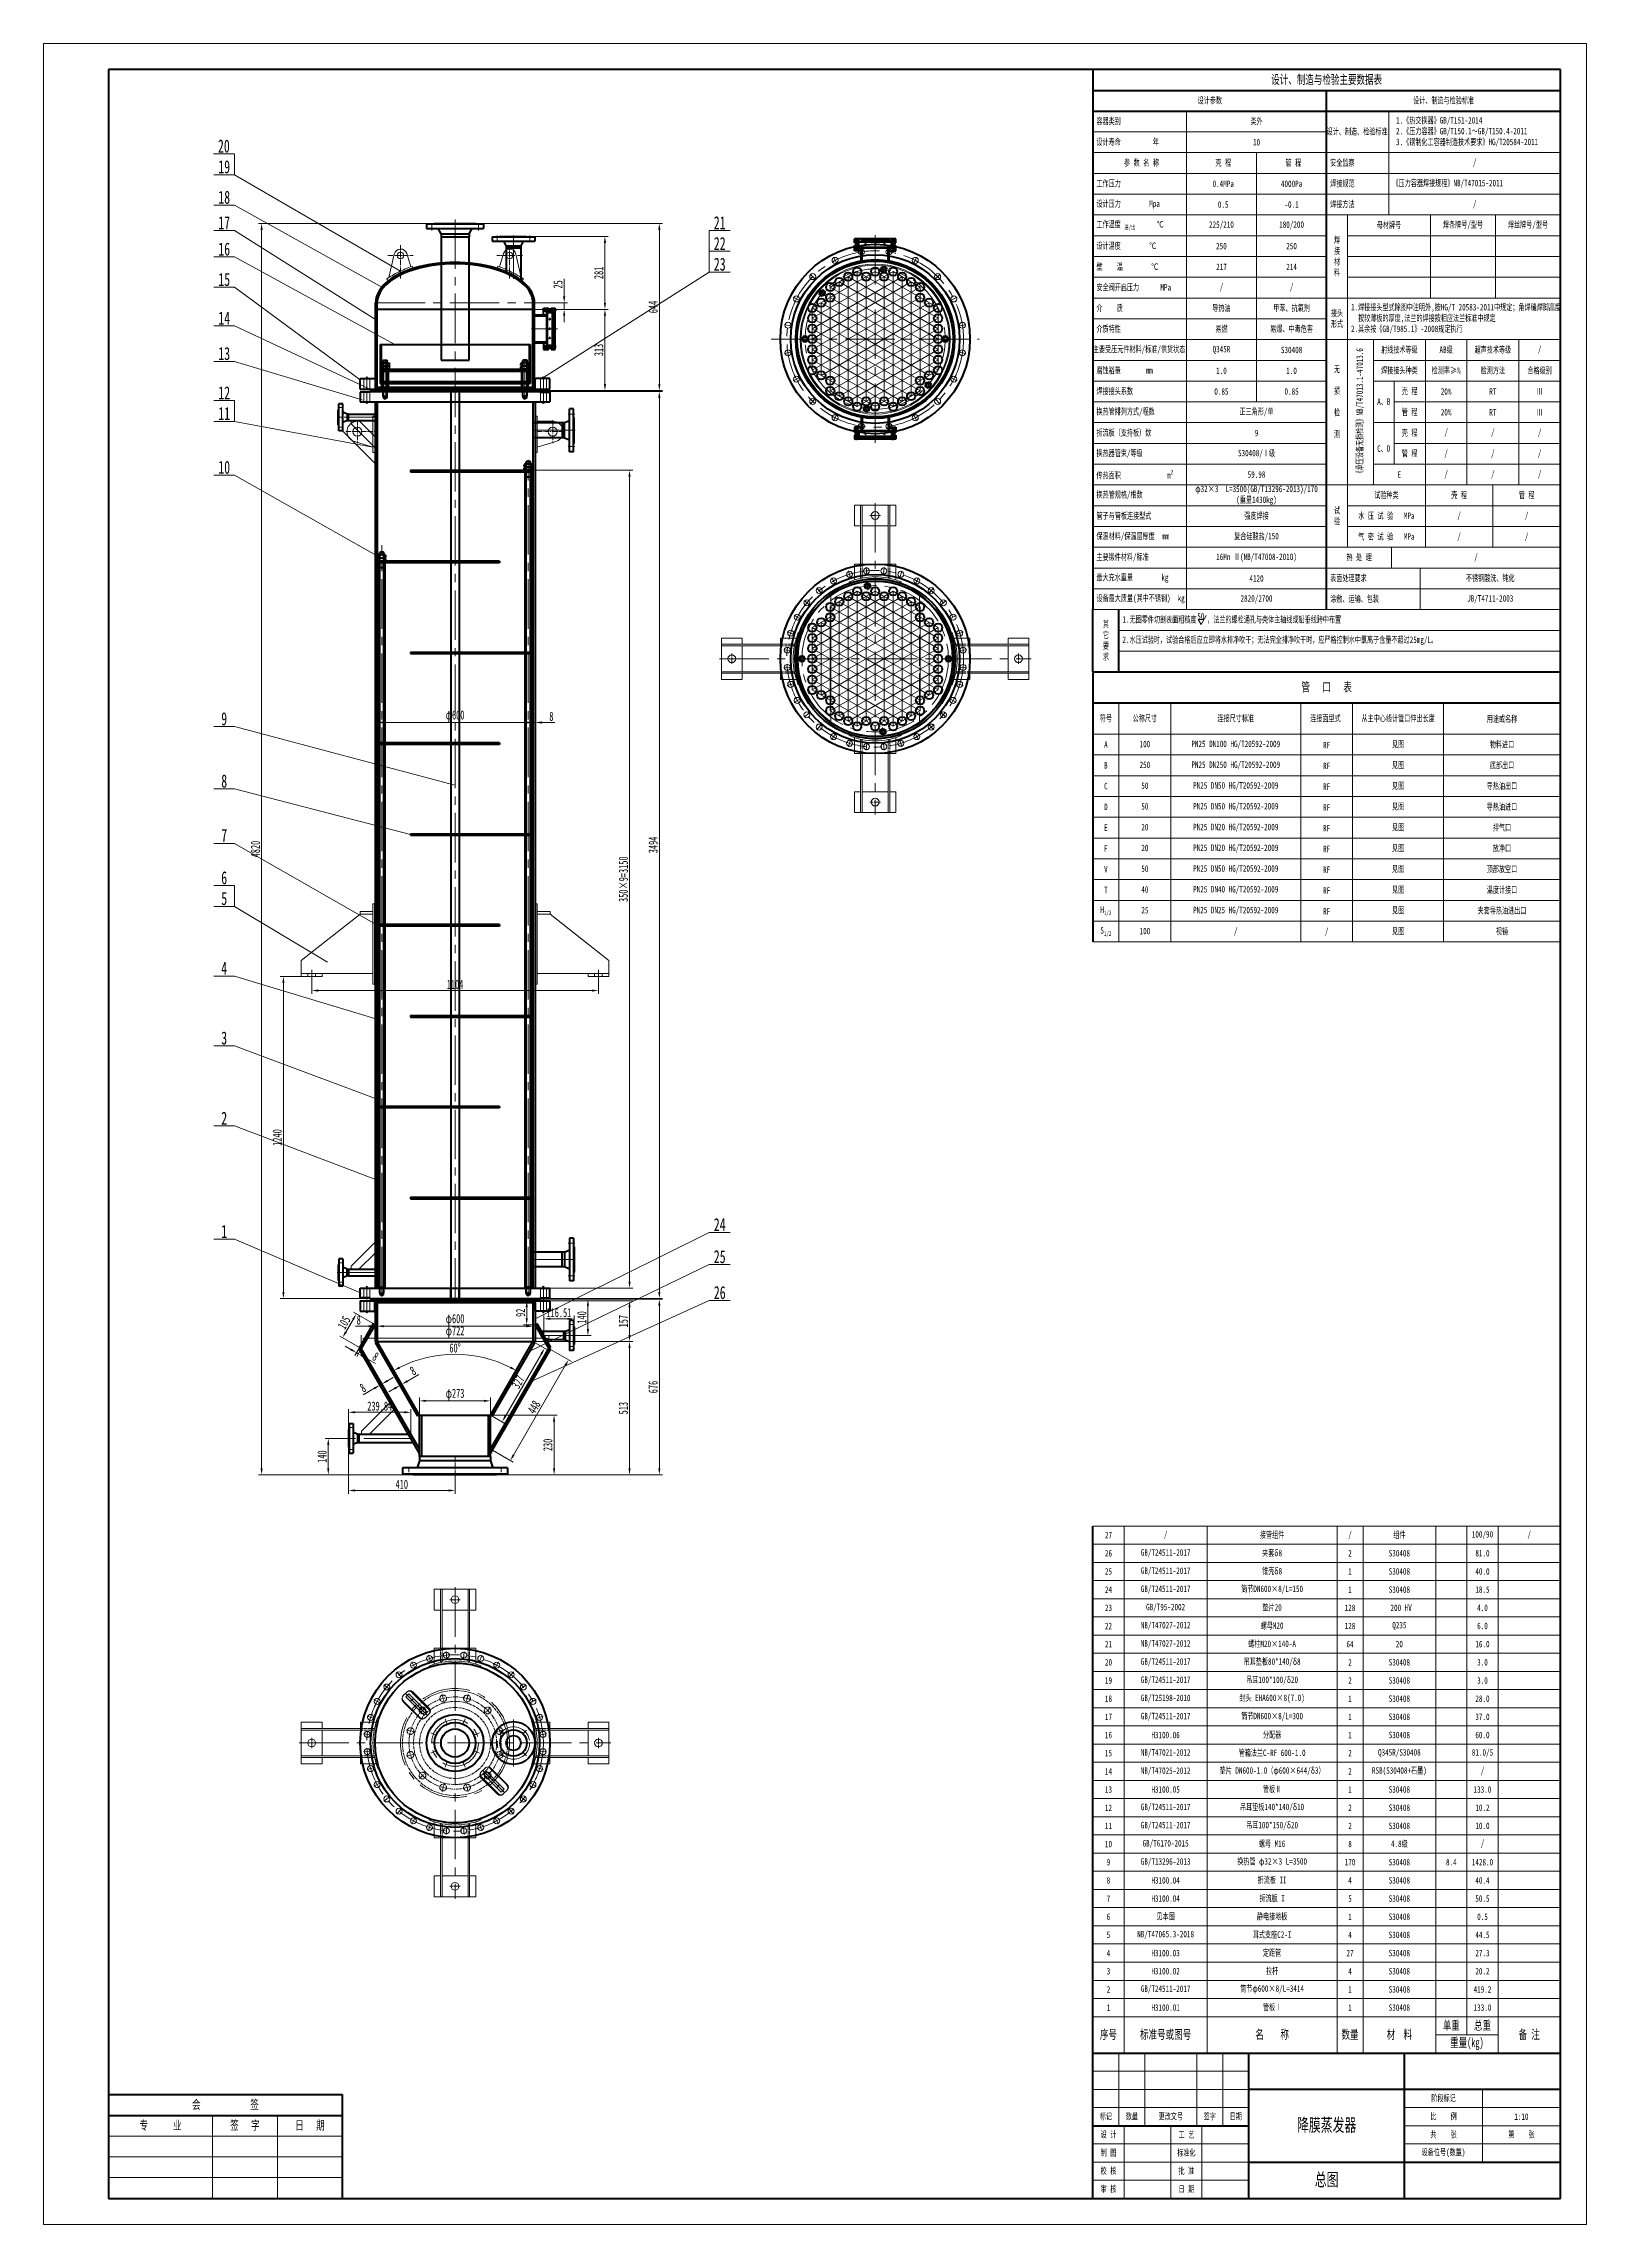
# Model space of a CAD drawing. Header units: millimetres. Extents: x 18786 to 26278, y -7394 to 15571.
# Drawn here: x 18786 to 19380, y -7394 to -6554 of the extents above; entities outside this region: 1.
import ezdxf

# ---------------------------------------------------------------- set-up
doc = ezdxf.new("R2010")
doc.units = ezdxf.units.MM
doc.linetypes.add('ACAD_ISO02W100', pattern=[15, 12, -3])
doc.linetypes.add('CENTER2', pattern=[28.575, 19.05, -3.175, 3.175, -3.175])
for name, color, linetype, lineweight in [('中心线', 1, 'CENTER2', 13), ('尺寸线', 5, 'Continuous', 13), ('文字', 6, 'Continuous', 13), ('粗实线', 7, 'Continuous', 40), ('细实线', 3, 'Continuous', 13), ('虚线', 8, 'ACAD_ISO02W100', 13), ('辅助线', 4, 'Continuous', 13)]:
    doc.layers.add(name, color=color, linetype=linetype, lineweight=lineweight)
doc.styles.add('样式1', font='', dxfattribs={"width": 0.67})
doc.styles.get('样式1').set_extended_font_data('NSimSun')
doc.dimstyles.new('ISO-25（10）', dxfattribs={"dimtxt": 3.5, "dimasz": 2.5, "dimexe": 1.25, "dimexo": 0, "dimtad": 1, "dimlfac": 10, "dimdsep": 46, "dimtxsty": '样式1', "dimcen": 0, "dimclrd": 256, "dimclre": 256, "dimclrt": 256, "dimazin": 2, "dimtfac": 1, "dimtmove": 0, "dimatfit": 3, "dimfxl": 1.25, "dimlwd": -1, "dimlwe": -1, "dimarcsym": 0})

msp = doc.modelspace()

# ---------------------------------------------------------------- texts
at = {"layer": '文字', "style": '样式1'}
for s, insert, char_height, width, attachment_point in [('复合硅酸盐/100', (26269.9255, 15569.0388), 2.5, 54.000001, 5), ('设计、制造与检验主要数据表', (19280.156, -6567.9873), 3.5, 180, 5), ('设计参数', (19235.156, -6575.9873), 2.5, 90, 5), ('设计、制造与检验标准', (19325.156, -6575.9873), 2.5, 90, 5), (' 容器类别', (19190.156, -6583.9873), 2.5, 36, 4), ('类外 ', (19253.156, -6583.9873), 2.5, 54, 5), ('  1.《热交换器》GB/T151-2014\\P  2.《压力容器》GB/T150.1～GB/T150.4-2011\\P  3.《钢制化工容器制造技术要求》HG/T20584-2011', (19304.156, -6587.9873), 2.5, 65.999998, 4), ('20', (18855.5529, -6593.4818), 5, 8, 5), (' 设计寿命         年', (19190.156, -6591.9873), 2.5, 36, 4), ('10', (19253.156, -6591.9873), 2.5, 54, 5), ('设计、制造、检验标准', (19280.156, -6587.9873), 2.5, 24.000002, 4), ('19', (18855.6782, -6601.4818), 5, 8, 5), (' 参 数 名 称', (19208.156, -6599.9873), 2.5, 36, 5), (' 壳 程', (19239.656, -6599.9873), 2.5, 27.000002, 5), (' 管 程', (19266.656, -6599.9873), 2.5, 27.000002, 5), (' 安全监察', (19280.156, -6599.9873), 2.5, 24.000002, 4), ('/', (19337.156, -6599.9873), 2.5, 65.999998, 5), ('18', (18855.6782, -6613.2227), 5, 8, 5), (' 工作压力      ', (19190.156, -6607.9873), 2.5, 36, 4), (' 0.4MPa', (19239.656, -6607.9873), 2.5, 27.000002, 5), ('4000Pa', (19266.656, -6607.9873), 2.5, 27.000002, 5), (' 焊接规范', (19280.156, -6607.9873), 2.5, 24.000002, 4), (' 《压力容器焊接规程》NB/T47015-2011 ', (19304.156, -6607.9873), 2.5, 65.999998, 4), (' 设计压力        Mpa', (19190.156, -6615.9873), 2.5, 36, 4), (' 0.5', (19239.656, -6615.9873), 2.5, 27.000002, 5), ('-0.1', (19266.656, -6615.9873), 2.5, 27.000002, 5), (' 焊接方法', (19280.156, -6615.9873), 2.5, 24.000002, 4), ('/', (19337.156, -6615.9873), 2.5, 65.999998, 5), ('17', (18855.6782, -6622.9906), 5, 8, 5), ('21', (19046.471, -6622.9906), 5, 8, 5), ('\\A1; 工作温度 {\\H0.7x;\\S^ 进\\/出;}      ℃', (19190.156, -6623.9873), 2.5, 36, 4), ('225/210', (19239.656, -6623.9873), 2.5, 27.000002, 5), ('180/200', (19266.656, -6623.9873), 2.5, 27.000002, 5), ('母材牌号', (19304.156, -6623.9873), 2.5, 32, 5), ('焊条牌号/型号', (19332.656, -6623.9873), 2.5, 25, 5), ('焊丝牌号/型号', (19357.656, -6623.9873), 2.5, 25, 5), ('16', (18855.6782, -6633.1574), 5, 8, 5), ('22', (19046.471, -6630.9906), 5, 8, 5), (' 设计温度        ℃', (19190.156, -6631.9873), 2.5, 36, 4), ('250', (19239.656, -6631.9873), 2.5, 27.000002, 5), ('250', (19266.656, -6631.9873), 2.5, 27.000002, 5), ('焊\\P接\\P材\\P料', (19284.156, -6635.9873), 2.5, 8, 5), ('15', (18855.6782, -6644.8601), 5, 8, 5), ('23', (19046.471, -6638.9906), 5, 8, 5), (' 壁    温        ℃', (19190.156, -6639.9873), 2.5, 36, 4), ('217', (19239.656, -6639.9873), 2.5, 27.000002, 5), ('214', (19266.656, -6639.9873), 2.5, 27.000002, 5), (' 安全阀开启压力      MPa', (19190.156, -6647.9873), 2.5, 36, 4), ('/', (19239.656, -6647.9873), 2.5, 27.000002, 5), ('/', (19266.656, -6647.9873), 2.5, 27.000002, 5), ('14', (18855.6782, -6659.7329), 5, 8, 5), (' 介    质', (19190.156, -6655.9873), 2.5, 36, 4), ('导热油', (19239.656, -6655.9873), 2.5, 27.000002, 5), ('甲苯、抗氧剂', (19266.656, -6655.9873), 2.5, 27.000002, 5), ('接头\\P形式', (19284.156, -6659.9873), 2.5, 8, 5), (' 1.焊接接头型式除图中注明外,按HG/T 20583-2011中规定；角焊缝焊脚高度\\P   按较薄板的厚度,法兰的焊接按相应法兰标准中规定\\P 2.其余按《GB/T985.1》-2008规定执行', (19288.156, -6659.9873), 2.5, 81.999999, 4), (' 介质特性', (19190.156, -6663.9873), 2.5, 36, 4), ('易燃', (19239.656, -6663.9873), 2.5, 27.000002, 5), ('易爆、中毒危害', (19266.656, -6663.9873), 2.5, 27.000002, 5), ('13', (18855.6782, -6673.407), 5, 8, 5), ('主要受压元件材料/标准/供货状态', (19190.156, -6671.9873), 2.5, 36, 4), ('Q345R', (19239.656, -6671.9873), 2.5, 27.000002, 5), ('S30408', (19266.656, -6671.9873), 2.5, 27.000002, 5), ('无\\P\\P损\\P\\P检\\P\\P测', (19284.156, -6691.9873), 2.5, 8, 5), ('射线技术等级', (19308.156, -6671.9873), 2.5, 20, 5), ('AB级', (19326.156, -6671.9873), 2.5, 15.999999, 5), ('超声技术等级', (19344.156, -6671.9873), 2.5, 20, 5), ('/', (19362.156, -6671.9873), 2.5, 15.999999, 5), ('12', (18855.6782, -6688.5036), 5, 8, 5), (' 腐蚀裕量       mm', (19190.156, -6679.9873), 2.5, 36, 4), (' 焊接接头系数', (19190.156, -6687.9873), 2.5, 36, 4), ('1.0', (19239.656, -6679.9873), 2.5, 27.000002, 5), ('1.0', (19266.656, -6679.9873), 2.5, 27.000002, 5), ('焊接接头种类', (19308.156, -6679.9873), 2.5, 20, 5), ('壳 程', (19312.111, -6687.9873), 2.5, 11.910027, 5), ('检测率≥%', (19326.156, -6679.9873), 2.5, 15.999999, 5), ('检测方法', (19344.156, -6679.9873), 2.5, 20, 5), ('合格级别', (19362.156, -6679.9873), 2.5, 15.999999, 5), ('11', (18855.6782, -6696.5036), 5, 8, 5), (' 换热管排列方式/程数', (19190.156, -6695.9873), 2.5, 36, 4), ('0.85', (19239.656, -6687.9873), 2.5, 27.000002, 5), ('正三角形/单', (19253.156, -6695.9873), 2.5, 54, 5), ('0.85', (19266.656, -6687.9873), 2.5, 27.000002, 5), ('A、B', (19302.156, -6691.9873), 2.5, 8, 5), ('管 程', (19312.111, -6695.9873), 2.5, 11.910027, 5), ('20%', (19326.156, -6687.9873), 2.5, 15.999999, 5), ('20%', (19326.156, -6695.9873), 2.5, 15.999999, 5), ('RT', (19344.156, -6687.9873), 2.5, 20, 5), ('RT', (19344.156, -6695.9873), 2.5, 20, 5), ('Ⅲ', (19362.156, -6687.9873), 2.5, 15.999999, 5), ('Ⅲ', (19362.156, -6695.9873), 2.5, 15.999999, 5), (' 折流板（支持板）数', (19190.156, -6703.9873), 2.5, 36, 4), ('9', (19253.156, -6703.9873), 2.5, 54, 5), ('壳 程', (19312.111, -6703.9873), 2.5, 11.910027, 5), ('/', (19326.156, -6703.9873), 2.5, 15.999999, 5), ('/', (19344.156, -6703.9873), 2.5, 20, 5), ('/', (19362.156, -6703.9873), 2.5, 15.999999, 5), (' 换热器管束/等级', (19190.156, -6711.9873), 2.5, 36, 4), ('S30408/Ⅰ级', (19253.156, -6711.9873), 2.5, 54, 5), ('\\PC、D', (19302.156, -6707.9873), 2.5, 8, 5), ('管 程', (19312.111, -6711.9873), 2.5, 11.910027, 5), ('/', (19326.156, -6711.9873), 2.5, 15.999999, 5), ('/', (19344.156, -6711.9873), 2.5, 20, 5), ('/', (19362.156, -6711.9873), 2.5, 15.999999, 5), ('10', (18855.6782, -6717.2201), 5, 8, 5), ('\\A1; 传热面积             m{\\H0.7x;\\S2^ ;}', (19190.156, -6719.9873), 2.5, 36, 4), ('59.98', (19253.156, -6719.9873), 2.5, 54, 5), ('E', (19308.156, -6719.9873), 2.5, 20, 5), ('/', (19326.156, -6719.9873), 2.5, 15.999999, 5), ('/', (19344.156, -6719.9873), 2.5, 20, 5), ('/', (19362.156, -6719.9873), 2.5, 15.999999, 5), (' 换热管规格/根数', (19190.156, -6727.9873), 2.5, 36, 4), ('试验种类', (19303.156, -6727.9873), 2.5, 30, 5), ('壳 程', (19331.156, -6727.9873), 2.5, 25.999999, 5), ('管 程', (19357.156, -6727.9873), 2.5, 25.999999, 5), (' 管子与管板连接型式', (19190.156, -6735.9873), 2.5, 36, 4), ('强度焊接', (19253.156, -6735.9873), 2.5, 54, 5), ('试\\P验', (19284.156, -6735.9873), 2.5, 8, 5), ('水 压 试 验   MPa', (19303.156, -6735.9873), 2.5, 30, 5), ('/', (19331.156, -6735.9873), 2.5, 25.999999, 5), ('/', (19357.156, -6735.9873), 2.5, 25.999999, 5), (' 保温材料/保温层厚度  mm', (19190.156, -6743.9873), 2.5, 36, 4), ('复合硅酸盐/150', (19253.156, -6743.9873), 2.5, 54.000001, 5), ('气 密 试 验   MPa', (19303.156, -6743.9873), 2.5, 30, 5), ('/', (19331.156, -6743.9873), 2.5, 25.999999, 5), ('/', (19357.156, -6743.9873), 2.5, 25.999999, 5), (' 主要锻件材料/标准', (19190.156, -6751.9873), 2.5, 36, 4), ('16Mn Ⅱ(NB/T47008-2010)', (19253.156, -6751.9873), 2.5, 54, 5), ('热 处 理', (19292.656, -6751.9873), 2.5, 25.000001, 5), ('/', (19337.656, -6751.9873), 2.5, 64.999999, 5), (' 最大充水重量        kg', (19190.156, -6759.9873), 2.5, 36, 4), ('4120', (19253.156, -6759.9873), 2.5, 54, 5), (' 表面处理要求', (19280.156, -6759.9873), 2.5, 35.999999, 4), ('不锈钢酸洗、钝化', (19343.156, -6759.9873), 2.5, 54.000001, 5), (' 涂敷、运输、包装', (19280.156, -6767.9873), 2.5, 35.999999, 4), ('JB/T4711-2003', (19343.156, -6767.9873), 2.5, 54.000001, 5), ('其\\P它\\P要\\P求', (19195.156, -6783.9873), 2.5, 9.999999, 5), (' 1.无图零件切割表面粗糙度   ，法兰的螺栓通孔与壳体主轴线或铅垂线跨中布置', (19200.156, -6775.9873), 2.5, 170, 4), ('50', (19231.726, -6774.5989), 2.5, 2.060802, 5), (' 2.水压试验时，试验合格后应立即将水排净吹干；无法完全排净吹干时，应严格控制水中氯离子含量不超过25mg/L。', (19200.156, -6783.9873), 2.5, 170, 4), ('管   口   表', (19280.156, -6801.9873), 3.5, 180, 5), ('9', (18855.6782, -6814.0833), 5, 8, 5), ('符号', (19195.156, -6813.9873), 2.5, 10, 5), ('公称尺寸', (19210.156, -6813.9873), 2.5, 20, 5), ('连接尺寸标准', (19245.156, -6813.9873), 2.5, 50, 5), ('从主中心线计管口伸出长度', (19307.656, -6813.9873), 2.5, 35, 5), ('用途或名称', (19347.6853, -6814.233), 2.5, 45, 5), ('A', (19195.156, -6823.9873), 2.5, 10, 5), ('100', (19210.1758, -6823.8144), 2.5, 20, 5), ('PN25 DN100 HG/T20592-2009', (19245.156, -6824.0169), 2.5, 50, 5), ('RF', (19280.156, -6824.1982), 2.5, 20, 5), ('见图', (19307.656, -6823.9873), 2.5, 35, 5), ('物料进口', (19347.6607, -6824.0625), 2.5, 45, 5), ('8', (18855.6782, -6838.0787), 5, 8, 5), ('B', (19195.156, -6831.9873), 2.5, 10, 5), ('250', (19210.1758, -6831.8144), 2.5, 20, 5), ('PN25 DN250 HG/T20592-2009', (19245.156, -6832.0169), 2.5, 50, 5), ('RF', (19280.156, -6832.1982), 2.5, 20, 5), ('见图', (19307.656, -6831.9873), 2.5, 35, 5), ('\\pt7.5;底部出口', (19347.6607, -6832.0625), 2.5, 45, 5), ('C', (19195.156, -6839.9873), 2.5, 10, 5), ('50', (19210.1758, -6839.8144), 2.5, 20, 5), ('PN25 DN50 HG/T20592-2009', (19245.156, -6840.0169), 2.5, 50, 5), ('RF', (19280.156, -6840.1982), 2.5, 20, 5), ('见图', (19307.656, -6839.9873), 2.5, 35, 5), ('\\pt7.5;导热油出口', (19347.6607, -6840.0625), 2.5, 45, 5), ('D', (19195.156, -6847.9873), 2.5, 10, 5), ('50', (19210.1758, -6847.8144), 2.5, 20, 5), ('PN25 DN50 HG/T20592-2009', (19245.156, -6848.0169), 2.5, 50, 5), ('PN25 DN20 HG/T20592-2009', (19245.156, -6856.0169), 2.5, 50, 5), ('RF', (19280.156, -6848.1982), 2.5, 20, 5), ('见图', (19307.656, -6847.9873), 2.5, 35, 5), ('见图', (19307.656, -6855.9873), 2.5, 35, 5), ('导热油进口', (19347.6607, -6848.0625), 2.5, 45, 5), ('排气口', (19347.6607, -6856.0625), 2.5, 45, 5), ('7', (18855.6782, -6859.0439), 5, 8, 5), ('E', (19195.156, -6855.9873), 2.5, 10, 5), ('F', (19195.156, -6863.9873), 2.5, 10, 5), ('20', (19210.1758, -6855.8144), 2.5, 20, 5), ('20', (19210.1758, -6863.8144), 2.5, 20, 5), ('PN25 DN20 HG/T20592-2009', (19245.156, -6864.0169), 2.5, 50, 5), ('RF', (19280.156, -6856.1982), 2.5, 20, 5), ('见图', (19307.656, -6863.9873), 2.5, 35, 5), ('放净口', (19347.6607, -6864.0625), 2.5, 45, 5), ('V', (19195.156, -6871.9873), 2.5, 10, 5), ('50', (19210.1758, -6871.8144), 2.5, 20, 5), ('PN25 DN50 HG/T20592-2009', (19245.156, -6872.0169), 2.5, 50, 5), ('RF', (19280.156, -6864.1982), 2.5, 20, 5), ('RF', (19280.156, -6872.1982), 2.5, 20, 5), ('见图', (19307.656, -6871.9873), 2.5, 35, 5), ('顶部放空口', (19347.6607, -6872.0625), 2.5, 45, 5), ('6', (18855.6782, -6875.3302), 5, 8, 5), ('T', (19195.156, -6879.9873), 2.5, 10, 5), ('40', (19210.1758, -6879.8144), 2.5, 20, 5), ('PN25 DN40 HG/T20592-2009', (19245.156, -6880.0169), 2.5, 50, 5), ('RF', (19280.156, -6880.1982), 2.5, 20, 5), ('见图', (19307.656, -6879.9873), 2.5, 35, 5), ('温度计接口', (19347.6607, -6880.0625), 2.5, 45, 5), ('5', (18855.6782, -6883.3302), 5, 8, 5), ('\\A1;H{\\H0.7x;\\S^ 1\\/2;}', (19195.156, -6887.9873), 2.5, 10, 5), ('25', (19210.1758, -6887.8144), 2.5, 20, 5), ('PN25 DN25 HG/T20592-2009', (19245.156, -6888.0169), 2.5, 50, 5), ('RF', (19280.156, -6888.1982), 2.5, 20, 5), ('见图', (19307.656, -6887.9873), 2.5, 35, 5), ('夹套导热油进出口', (19347.6607, -6888.0625), 2.5, 45, 5), ('\\A1;S{\\H0.7x;\\S^ 1\\/2;}', (19195.156, -6895.9873), 2.5, 10, 5), ('100', (19210.1758, -6895.8144), 2.5, 20, 5), ('/', (19245.156, -6896.0169), 2.5, 50, 5), ('/', (19280.156, -6896.1982), 2.5, 20, 5), ('见图', (19307.656, -6895.9873), 2.5, 35, 5), ('视镜', (19347.6607, -6896.0625), 2.5, 45, 5), ('4', (18855.6782, -6910.1315), 5, 8, 5), ('3', (18855.6782, -6937.0421), 5, 8, 5), ('2', (18855.6782, -6967.8989), 5, 8, 5), ('1', (18855.6782, -7011.5074), 5, 8, 5), ('24', (19046.471, -7008.8811), 5, 8, 5), ('25', (19046.471, -7021.2733), 5, 8, 5), ('26', (19046.471, -7035.0995), 5, 8, 5), ('27', (19196.156, -7128.4873), 2.5, 12, 5), ('/', (19218.156, -7128.4873), 2.5, 32, 5), ('接管组件', (19259.156, -7128.4873), 2.5, 50, 5), ('/', (19289.156, -7128.4873), 2.5, 10, 5), ('组件', (19308.156, -7128.4873), 2.5, 28, 5), ('100/90', (19340.156, -7128.4873), 2.5, 12, 5), ('/', (19358.156, -7128.4873), 2.5, 24, 5), ('26', (19196.156, -7135.4873), 2.5, 12, 5), ('GB/T24511-2017', (19218.156, -7135.4873), 2.5, 32, 5), ('夹套δ8', (19259.156, -7135.4873), 2.5, 50, 5), ('2', (19289.156, -7135.4873), 2.5, 10, 5), ('81.0', (19340.156, -7135.4873), 2.5, 12, 5), ('25', (19196.156, -7142.4873), 2.5, 12, 5), ('24', (19196.156, -7149.4873), 2.5, 12, 5), ('GB/T24511-2017', (19218.156, -7142.4873), 2.5, 32, 5), ('GB/T24511-2017', (19218.156, -7149.4873), 2.5, 32, 5), ('筒节DN600×8/L=150', (19259.156, -7149.4873), 2.5, 50, 5), ('锥壳δ8', (19259.156, -7142.4873), 2.5, 50, 5), ('1', (19289.156, -7142.4873), 2.5, 10, 5), ('1', (19289.156, -7149.4873), 2.5, 10, 5), ('S30408', (19308.156, -7142.4873), 2.5, 28, 5), ('S30408', (19308.156, -7149.4873), 2.5, 28, 5), ('40.0', (19340.156, -7142.4873), 2.5, 12, 5), ('18.5', (19340.156, -7149.4873), 2.5, 12, 5), ('23', (19196.156, -7156.4873), 2.5, 12, 5), ('GB/T95-2002', (19218.156, -7156.4873), 2.5, 32, 5), ('垫片20', (19259.156, -7156.4873), 2.5, 50, 5), ('128', (19289.156, -7156.4873), 2.5, 10, 5), (' 200 HV', (19308.156, -7156.4873), 2.5, 28, 5), ('4.0', (19340.156, -7156.4873), 2.5, 12, 5), ('22', (19196.156, -7163.4873), 2.5, 12, 5), ('NB/T47027-2012', (19218.156, -7163.4873), 2.5, 32, 5), ('螺母M20', (19259.156, -7163.4873), 2.5, 50, 5), ('128', (19289.156, -7163.4873), 2.5, 10, 5), ('Q235', (19308.156, -7163.4873), 2.5, 28, 5), ('6.0', (19340.156, -7163.4873), 2.5, 12, 5), ('21', (19196.156, -7170.4873), 2.5, 12, 5), ('NB/T47027-2012', (19218.156, -7170.4873), 2.5, 32, 5), ('螺柱M20×140-A', (19259.156, -7170.4873), 2.5, 50, 5), ('64', (19289.156, -7170.4873), 2.5, 10, 5), ('20', (19308.156, -7170.4873), 2.5, 28, 5), ('16.0', (19340.156, -7170.4873), 2.5, 12, 5), ('20', (19196.156, -7177.4873), 2.5, 12, 5), ('GB/T24511-2017', (19218.156, -7177.4873), 2.5, 32, 5), ('吊耳垫板80*140/δ8', (19259.156, -7177.4873), 2.5, 50, 5), ('2', (19289.156, -7177.4873), 2.5, 10, 5), ('3.0', (19340.156, -7177.4873), 2.5, 12, 5), ('19', (19196.156, -7184.4873), 2.5, 12, 5), ('18', (19196.156, -7191.4873), 2.5, 12, 5), ('GB/T24511-2017', (19218.156, -7184.4873), 2.5, 32, 5), ('GB/T25198-2010', (19218.156, -7191.4873), 2.5, 32, 5), ('封头 EHA600×8(7.0)', (19259.156, -7191.4873), 2.5, 50, 5), ('吊耳100*100/δ20', (19259.156, -7184.4873), 2.5, 50, 5), ('2', (19289.156, -7184.4873), 2.5, 10, 5), ('1', (19289.156, -7191.4873), 2.5, 10, 5), ('S30408', (19308.156, -7191.4873), 2.5, 28, 5), ('28.0', (19340.156, -7191.4873), 2.5, 12, 5), ('3.0', (19340.156, -7184.4873), 2.5, 12, 5), ('17', (19196.156, -7198.4873), 2.5, 12, 5), ('GB/T24511-2017', (19218.156, -7198.4873), 2.5, 32, 5), ('筒节DN600×8/L=300', (19259.156, -7198.4873), 2.5, 50, 5), ('1', (19289.156, -7198.4873), 2.5, 10, 5), ('S30408', (19308.156, -7198.4873), 2.5, 28, 5), ('37.0', (19340.156, -7198.4873), 2.5, 12, 5), ('16', (19196.156, -7205.4873), 2.5, 12, 5), ('H3100.06', (19218.156, -7205.4873), 2.5, 32, 5), ('分配器', (19259.156, -7205.4873), 2.5, 50, 5), ('1', (19289.156, -7205.4873), 2.5, 10, 5), ('S30408', (19308.156, -7205.4873), 2.5, 28, 5), ('60.0', (19340.156, -7205.4873), 2.5, 12, 5), ('15', (19196.156, -7212.4873), 2.5, 12, 5), ('NB/T47021-2012', (19218.156, -7212.4873), 2.5, 32, 5), ('管箱法兰C-RF 600-1.0', (19259.156, -7212.4873), 2.5, 50, 5), ('2', (19289.156, -7212.4873), 2.5, 10, 5), ('Q345R/S30408', (19308.156, -7212.4873), 2.5, 28, 5), ('81.0/5', (19340.156, -7212.4873), 2.5, 12, 5), ('14', (19196.156, -7219.4873), 2.5, 12, 5), ('NB/T47025-2012', (19218.156, -7219.4873), 2.5, 32, 5), ('垫片 DN600-1.0（φ600×644/δ3）', (19259.156, -7219.4873), 2.5, 50, 5), ('2', (19289.156, -7219.4873), 2.5, 10, 5), ('RSB(S30408+石墨)', (19308.156, -7219.4873), 2.5, 28, 5), ('/', (19340.156, -7219.4873), 2.5, 12, 5), ('13', (19196.156, -7226.4873), 2.5, 12, 5), ('12', (19196.156, -7233.4873), 2.5, 12, 5), ('GB/T24511-2017', (19218.156, -7233.4873), 2.5, 32, 5), ('H3100.05', (19218.156, -7226.4873), 2.5, 32, 5), ('吊耳垫板140*140/δ10', (19259.156, -7233.4873), 2.5, 50, 5), ('管板Ⅱ', (19259.156, -7226.4873), 2.5, 50, 5), ('2', (19289.156, -7233.4873), 2.5, 10, 5), ('1', (19289.156, -7226.4873), 2.5, 10, 5), ('S30408', (19308.156, -7226.4873), 2.5, 28, 5), ('133.0', (19340.156, -7226.4873), 2.5, 12, 5), ('10.2', (19340.156, -7233.4873), 2.5, 12, 5), ('11', (19196.156, -7240.4873), 2.5, 12, 5), ('GB/T24511-2017', (19218.156, -7240.4873), 2.5, 32, 5), ('吊耳100*150/δ20', (19259.156, -7240.4873), 2.5, 50, 5), ('2', (19289.156, -7240.4873), 2.5, 10, 5), ('10.0', (19340.156, -7240.4873), 2.5, 12, 5), ('10', (19196.156, -7247.4873), 2.5, 12, 5), ('GB/T6170-2015', (19218.156, -7247.4873), 2.5, 32, 5), ('螺母 M16', (19259.156, -7247.4873), 2.5, 50, 5), ('8', (19289.156, -7247.4873), 2.5, 10, 5), ('4.8级', (19308.156, -7247.4873), 2.5, 28, 5), ('/', (19340.156, -7247.4873), 2.5, 12, 5), ('9', (19196.156, -7254.4873), 2.5, 12, 5), ('GB/T13296-2013', (19218.156, -7254.4873), 2.5, 32, 5), ('换热管 φ32×3 L=3500', (19259.156, -7254.4873), 2.5, 50, 5), ('170', (19289.156, -7254.4873), 2.5, 10, 5), ('S30408', (19308.156, -7254.4873), 2.5, 28, 5), ('8.4', (19328.156, -7254.4873), 2.5, 12, 5), ('1428.0', (19340.156, -7254.4873), 2.5, 12, 5), ('8', (19196.156, -7261.4873), 2.5, 12, 5), ('H3100.04', (19218.156, -7261.4873), 2.5, 32, 5), ('折流板 II', (19259.156, -7261.4873), 2.5, 50, 5), ('4', (19289.156, -7261.4873), 2.5, 10, 5), ('7', (19196.156, -7268.4873), 2.5, 12, 5), ('6', (19196.156, -7275.4873), 2.5, 12, 5), ('H3100.04', (19218.156, -7268.4873), 2.5, 32, 5), ('\\pt25;见本图', (19218.156, -7275.4873), 2.5, 32, 5), ('静电接地板', (19259.156, -7275.4873), 2.5, 50, 5), ('折流板 I', (19259.156, -7268.4873), 2.5, 50, 5), ('5', (19289.156, -7268.4873), 2.5, 10, 5), ('1', (19289.156, -7275.4873), 2.5, 10, 5), ('S30408', (19308.156, -7275.4873), 2.5, 28, 5), ('0.5', (19340.156, -7275.4873), 2.5, 12, 5), ('5', (19196.156, -7282.4873), 2.5, 12, 5), ('NB/T47065.3-2018', (19218.156, -7282.4873), 2.5, 32, 5), ('耳式支座C2-I', (19259.156, -7282.4873), 2.5, 50, 5), ('4', (19289.156, -7282.4873), 2.5, 10, 5), ('4', (19196.156, -7289.4873), 2.5, 12, 5), ('H3100.03', (19218.156, -7289.4873), 2.5, 32, 5), ('定距管', (19259.156, -7289.4873), 2.5, 50, 5), ('27', (19289.156, -7289.4873), 2.5, 10, 5), ('3', (19196.156, -7296.4873), 2.5, 12, 5), ('H3100.02', (19218.156, -7296.4873), 2.5, 32, 5), ('拉杆', (19259.156, -7296.4873), 2.5, 50, 5), ('4', (19289.156, -7296.4873), 2.5, 10, 5), ('2', (19196.156, -7303.4873), 2.5, 12, 5), ('GB/T24511-2017', (19218.156, -7303.4873), 2.5, 32, 5), ('筒节φ600×8/L=3414', (19259.156, -7303.4873), 2.5, 50, 5), ('1', (19289.156, -7303.4873), 2.5, 10, 5), ('1', (19196.156, -7310.4873), 2.5, 12, 5), ('H3100.01', (19218.156, -7310.4873), 2.5, 32, 5), ('管板Ⅰ', (19259.156, -7310.4873), 2.5, 50, 5), ('1', (19289.156, -7310.4873), 2.5, 10, 5), ('S30408', (19308.156, -7310.4873), 2.5, 28, 5), ('{\\H0.9821x;单重}', (19328.156, -7317.4873), 3.5, 12, 5), ('总重', (19340.156, -7317.4873), 3.5, 12, 5), ('133.0', (19340.156, -7310.4873), 2.5, 12, 5), ('序号', (19196.156, -7320.9873), 3.5, 12, 5), ('标准号或图号', (19218.156, -7320.9873), 3.5, 32, 5), ('名    称', (19259.156, -7320.9873), 3.5, 50, 5), ('数量', (19289.156, -7320.9873), 3.5, 10, 5), ('材  料', (19308.156, -7320.9873), 3.5, 28, 5), ('重量(kg)', (19334.156, -7324.4873), 3.5, 24, 5), ('备 注', (19358.156, -7320.9873), 3.5, 24, 5), ('会            签', (18856.156, -7347.9873), 3.5, 90, 5), ('阶段标记', (19325.156, -7345.4873), 2.5, 30, 5), ('专      业', (18831.156, -7355.9873), 3.5, 40, 5), ('签   字', (18863.656, -7355.9873), 3.5, 25, 5), ('日   期', (18888.656, -7355.9873), 3.5, 25, 5), ('标记', (19195.156, -7352.4873), 2.5, 10, 5), ('设 计', (19196.156, -7359.4873), 2.5, 12, 5), ('数量', (19205.156, -7352.4873), 2.5, 10, 5), ('更改文号', (19220.156, -7352.4873), 2.5, 20, 5), ('工 艺', (19226.156, -7359.4873), 2.5, 12, 5), ('签字', (19235.156, -7352.4873), 2.5, 10, 5), ('日期', (19245.156, -7352.4873), 2.5, 10, 5), ('降膜蒸发器', (19280.156, -7355.9873), 5, 60, 5), ('共    张', (19325.156, -7359.4873), 2.5, 30, 5), ('比    例', (19325.156, -7352.4873), 2.5, 30, 5), ('第    张', (19355.156, -7359.4873), 2.5, 30, 5), ('1:10', (19355.156, -7352.4873), 2.5, 30, 5), ('制 图', (19196.156, -7366.4873), 2.5, 12, 5), ('标准化', (19226.156, -7366.4873), 2.5, 12, 5), ('校 核', (19196.156, -7373.4873), 2.5, 12, 5), ('批 准', (19226.156, -7373.4873), 2.5, 12, 5), ('总图', (19280.156, -7376.9873), 5, 60, 5), ('审 核', (19196.156, -7380.4873), 2.5, 12, 5), ('日 期', (19226.156, -7380.4873), 2.5, 12, 5)]:
    msp.add_mtext(s, dxfattribs=dict(at, insert=insert, char_height=char_height, width=width, attachment_point=attachment_point))
at = {"layer": '文字', "insert": (19293.156, -6695.9873), "char_height": 2.5, "width": 56, "attachment_point": 5, "rotation": 90, "style": '样式1'}
msp.add_mtext('《承压设备无损检测》NB/T47013.1-47013.6', dxfattribs=at)
at = {"layer": '文字', "insert": (19279.6878, -6813.9873), "char_height": 2.5, "attachment_point": 5, "style": '样式1'}
msp.add_mtext('连接面型式', dxfattribs=at)
at = {"layer": '文字', "color": 3, "char_height": 2.5, "attachment_point": 5, "style": '样式1'}
for s, insert, width in [('S30408', (19308.156, -7135.4873), 28), ('S30408', (19308.156, -7177.4873), 28), ('S30408', (19308.156, -7184.4873), 28), ('S30408', (19308.156, -7233.4873), 28), ('S30408', (19308.156, -7240.4873), 28), ('S30408', (19308.156, -7261.4873), 28), ('40.4', (19340.156, -7261.4873), 12), ('S30408', (19308.156, -7268.4873), 28), ('50.5', (19340.156, -7268.4873), 12), ('S30408', (19308.156, -7282.4873), 28), ('44.5', (19340.156, -7282.4873), 12), ('S30408', (19308.156, -7289.4873), 28), ('27.3', (19340.156, -7289.4873), 12), ('S30408', (19308.156, -7296.4873), 28), ('20.2', (19340.156, -7296.4873), 12), ('S30408', (19308.156, -7303.4873), 28), ('419.2', (19340.156, -7303.4873), 12)]:
    msp.add_mtext(s, dxfattribs=dict(at, insert=insert, width=width))
at = {"layer": '细实线', "char_height": 2.5, "style": '样式1'}
for s, insert, width, attachment_point in [('φ32×3  L=3500(GB/T13296-2013)/170\\P(重量1430kg)', (19253.156, -6727.9873), 54, 5), (' 设备最大质量(其中不锈钢)  kg', (19190.156, -6767.9873), 36, 4), ('\\A1;2820/2700', (19253.156, -6767.9873), 54, 5), ('设备位号(数量)', (19325.156, -7366.4873), 30, 5)]:
    msp.add_mtext(s, dxfattribs=dict(at, insert=insert, width=width, attachment_point=attachment_point))

# ---------------------------------------------------------------- blocks, each defined once
blk = doc.blocks.new('WN50-1')
at = {"layer": '中心线'}
for p, q in [((-62.5, 3), (-62.5, -23)), ((62.5, 3), (62.5, -23))]:
    blk.add_line(p, q, dxfattribs=at)
at = {"layer": '粗实线'}
for p, q in [((-49.3, 0), (-51.3, -2)), ((49.3, 0), (-49.3, 0)), ((49.3, 0), (51.3, -2)), ((-82.5, -2), (-82.5, -18)), ((82.5, -2), (-82.5, -2)), ((82.5, -18), (-82.5, -18)), ((-36.8, -18), (-28.5, -37)), ((-28.5, -37), (-28.5, -45)), ((28.5, -37), (-28.5, -37)), ((-28.5, -45), (28.5, -45)), ((28.5, -37), (37.2, -18)), ((28.5, -37), (28.5, -45)), ((82.5, -2), (82.5, -18))]:
    blk.add_line(p, q, dxfattribs=at)
blk = doc.blocks.new('WN20-1')
at = {"layer": '中心线'}
for p, q in [((-37.5, -20), (-37.5, 0)), ((0, -42), (0, 4)), ((37.5, -20), (37.5, 0))]:
    blk.add_line(p, q, dxfattribs=at)
at = {"layer": '粗实线'}
for p, q in [((-31, -2), (-29, 0)), ((-29, 0), (29, 0)), ((31, -2), (29, 0)), ((-52.5, -2), (52.5, -2)), ((-52.5, -18), (-52.5, -2)), ((-52.5, -18), (52.5, -18)), ((-12.5, -34), (-20, -18)), ((12.5, -34), (-12.5, -34)), ((-12.5, -34), (-12.5, -40)), ((-12.5, -40), (12.5, -40)), ((12.5, -34), (20, -18)), ((12.5, -40), (12.5, -34)), ((52.5, -18), (52.5, -2))]:
    blk.add_line(p, q, dxfattribs=at)
blk = doc.blocks.new('A$C75AC62F1')
at = {"layer": '粗实线'}
for p, q in [((0, 3.5), (0, 8.5)), ((27.4, 12), (4.6, 12)), ((27.4, 0), (4.6, 0)), ((8, 1.4), (8, 10.6)), ((24, 1.4), (24, 10.6)), ((32, 3.5), (32, 8.5))]:
    blk.add_line(p, q, dxfattribs=at)
for centre, radius, start, end in [((4.6, 7.2), 4.81, 45.61818, 164.33664), ((4.6, 4.8), 4.81, 195.66336, 314.38182), ((16, -12), 24, 70.52878, 109.47122), ((16, 24), 24, 250.52878, 289.47122), ((27.4, 7.2), 4.81, 15.66336, 134.38182), ((27.4, 4.8), 4.81, 225.61818, 344.33664)]:
    blk.add_arc(centre, radius, start, end, dxfattribs=at)
blk = doc.blocks.new('耳座C2-1')
at = {"layer": '中心线'}
blk.add_line((20, -242), (-20, -242), dxfattribs=at)
at = {"layer": '细实线'}
for p, q in [((-100.7, 14), (-98.4, 19.5)), ((-80, -54.7), (-80, 6.4)), ((80, -54.7), (80, 6.4)), ((98.4, 19.5), (100.7, 14)), ((80, -54.7), (-80, -54.7)), ((-56, -282), (-56, -54.7)), ((-50, -282), (-50, -54.7)), ((50, -282), (50, -54.7)), ((56, -282), (56, -54.7)), ((-80, -282), (-80, -202)), ((-56, -202), (-80, -202)), ((50, -202), (-50, -202)), ((80, -202), (56, -202)), ((80, -282), (80, -202)), ((80, -282), (-80, -282))]:
    blk.add_line(p, q, dxfattribs=at)
blk.add_circle((0, -242), 15, dxfattribs=at)
for radius in [264, 258]:
    blk.add_arc((0, 258), radius, 247.56971, 292.43029, dxfattribs=at)
at = {"layer": '虚线'}
for p, q in [((-56, -54.7), (-56, -2)), ((-50, -2), (-56, -2)), ((-50, -54.7), (-50, -2)), ((50, -54.7), (50, -2)), ((50, -2), (56, -2)), ((56, -54.7), (56, -2))]:
    blk.add_line(p, q, dxfattribs=at)
blk = doc.blocks.new('吊耳500-1')
at = {"layer": '中心线'}
for p, q in [((0, 108.9), (0, -20.1)), ((-49.2, 68.9), (49.2, 68.9))]:
    blk.add_line(p, q, dxfattribs=at)
at = {"layer": '细实线'}
for p, q in [((-44.8, -15.8), (-24.4, 74.4)), ((39.2, 25.5), (23.9, 76.1)), ((45.3, 27.8), (48, 20.2)), ((-53, -21.2), (-48.5, -27.9))]:
    blk.add_line(p, q, dxfattribs=at)
blk.add_circle((0, 68.9), 12.5, dxfattribs=at)
for centre, radius, start, end in [((0, 68.9), 25, 16.80576, 167.27312), ((195.3, -396.5), 442, 109.46496, 123.48387)]:
    blk.add_arc(centre, radius, start, end, dxfattribs=at)
blk.add_open_spline([(-53, -21.2), (-39.1, -11.8), (-23.9, -3), (9.1, 13.5), (26.8, 21.1), (45.3, 27.8)], degree=3, knots=[3.9943462, 3.9943462, 3.9943462, 3.9943462, 4.1878798, 4.1878798, 4.3845092, 4.3845092, 4.3845092, 4.3845092], dxfattribs=at)
blk = doc.blocks.new('sj100')
at = {"layer": '中心线'}
for p, q in [((-9.2, 0), (0.8, 0)), ((0.4, 7.1), (-4.6, 7.1)), ((0.4, -7.1), (-4.6, -7.1))]:
    blk.add_line(p, q, dxfattribs=at)
at = {"layer": '粗实线'}
for p, q in [((-8.6, 5.4), (-3.4, 5.4)), ((-8.6, 5), (-3.4, 5)), ((-4.6, 5.4), (-4.6, 8)), ((-4.6, 8), (-2.6, 8)), ((-4.4, 7.1), (-4.2, 7.45)), ((-4.2, 6.75), (-4.4, 7.1)), ((-4, 7.45), (-4.2, 7.45)), ((-4.2, 7.45), (-4.2, 6.75)), ((-4, 6.75), (-4.2, 6.75)), ((-4.1, 6.7), (-4.1, 7.5)), ((-4, 6.75), (-4, 7.45)), ((-0.9, 7.5), (-3.95, 7.5)), ((-3.95, 6.7), (-3.95, 7.5)), ((-0.9, 6.7), (-3.95, 6.7)), ((-3.4, 6.35), (-3.4, -6.35)), ((-3.4, 6.35), (-2.6, 6.35)), ((-3.2, 6.25), (-3.2, -6.25)), ((-3.2, 6.25), (-1.2, 6.25)), ((-2.6, 6.25), (-2.6, 8)), ((-1.6, 7.5), (-1.69, 7.45)), ((-1.69, 7.45), (-1.69, 6.75)), ((-1.6, 6.7), (-1.69, 6.75)), ((-1.6, 8), (0, 8)), ((-1.6, 7.5), (-1.6, 8)), ((-0.81, 7.55), (-1.6, 7.55)), ((-1.6, 6.25), (-1.6, 6.7)), ((-0.81, 6.65), (-1.6, 6.65)), ((-1.6, 6.35), (-1, 6.35)), ((-1.2, 6.25), (-1.2, -6.25)), ((-1, 6.35), (-1, -6.35)), ((-1, 5), (-0.6, 5)), ((-0.8, 7.6), (-0.8, 7.75)), ((-0.1, 7.75), (-0.8, 7.75)), ((-0.8, 6.45), (-0.8, 6.6)), ((-0.1, 6.45), (-0.8, 6.45)), ((0, 7.7), (-0.75, 7.7)), ((0, 6.5), (-0.75, 6.5)), ((-0.5, 7.5), (-0.73, 7.1)), ((-0.5, 6.7), (-0.73, 7.1)), ((-0.6, 5), (0, 5.6)), ((-0.6, -5), (-0.6, 5)), ((-0.57, 6.82), (-0.57, 7.38)), ((-0.57, 7.38), (-0.5, 7.38)), ((-0.57, 6.82), (-0.5, 6.82)), ((-0.5, 6.7), (-0.5, 7.5)), ((0, 7.5), (-0.5, 7.5)), ((0, 6.7), (-0.5, 6.7)), ((0, 7.85), (-0.1, 7.75)), ((-0.1, 7.75), (-0.1, 7.7)), ((-0.1, 6.45), (-0.1, 6.5)), ((0, 6.35), (-0.1, 6.45)), ((0, -8), (0, 8)), ((-8.6, -5), (-3.4, -5)), ((-8.6, -5.4), (-3.4, -5.4)), ((-4.6, -5.4), (-4.6, -8)), ((-4.6, -8), (-2.6, -8)), ((-4.2, -6.75), (-4.4, -7.1)), ((-4.4, -7.1), (-4.2, -7.45)), ((-4, -6.75), (-4.2, -6.75)), ((-4.2, -7.45), (-4.2, -6.75)), ((-4, -7.45), (-4.2, -7.45)), ((-4.1, -6.7), (-4.1, -7.5)), ((-4, -6.75), (-4, -7.45)), ((-0.9, -6.7), (-3.95, -6.7)), ((-3.95, -6.7), (-3.95, -7.5)), ((-0.9, -7.5), (-3.95, -7.5)), ((-3.4, -6.35), (-2.6, -6.35)), ((-3.2, -6.25), (-1.2, -6.25)), ((-2.6, -6.25), (-2.6, -8)), ((-1.6, -6.7), (-1.69, -6.75)), ((-1.69, -7.45), (-1.69, -6.75)), ((-1.6, -7.5), (-1.69, -7.45)), ((-1.6, -6.25), (-1.6, -6.7)), ((-1.6, -6.35), (-1, -6.35)), ((-0.81, -6.65), (-1.6, -6.65)), ((-1.6, -7.5), (-1.6, -8)), ((-0.81, -7.55), (-1.6, -7.55)), ((-1.6, -8), (0, -8)), ((-1, -5), (-0.6, -5)), ((-0.8, -6.45), (-0.8, -6.6)), ((-0.1, -6.45), (-0.8, -6.45)), ((-0.8, -7.6), (-0.8, -7.75)), ((-0.1, -7.75), (-0.8, -7.75)), ((0, -6.5), (-0.75, -6.5)), ((0, -7.7), (-0.75, -7.7)), ((-0.5, -6.7), (-0.73, -7.1)), ((-0.5, -7.5), (-0.73, -7.1)), ((-0.6, -5), (0, -5.6)), ((-0.57, -6.82), (-0.57, -7.38)), ((-0.57, -6.82), (-0.5, -6.82)), ((-0.57, -7.38), (-0.5, -7.38)), ((-0.5, -6.7), (-0.5, -7.5)), ((0, -6.7), (-0.5, -6.7)), ((0, -7.5), (-0.5, -7.5)), ((0, -6.35), (-0.1, -6.45)), ((-0.1, -6.45), (-0.1, -6.5)), ((-0.1, -7.75), (-0.1, -7.7)), ((0, -7.85), (-0.1, -7.75))]:
    blk.add_line(p, q, dxfattribs=at)
for centre, radius, start, end in [((-0.9, 7.6), 0.1, 270, 0), ((-0.9, 6.6), 0.1, 0, 90), ((-0.75, 7.65), 0.05, 90, 180), ((-0.75, 6.55), 0.05, 180, 270), ((-0.9, -6.6), 0.1, 270, 0), ((-0.9, -7.6), 0.1, 0, 90), ((-0.75, -6.55), 0.05, 90, 180), ((-0.75, -7.65), 0.05, 180, 270)]:
    blk.add_arc(centre, radius, start, end, dxfattribs=at)
at = {"layer": '细实线'}
for p, q in [((-4.6, 6.38), (-4.21, 6.77)), ((-3.95, 7.5), (-4.1, 7.5)), ((-3.95, 6.7), (-4.1, 6.7)), ((-3.95, 7.5), (-4, 7.45)), ((-4, 6.75), (-3.95, 6.7)), ((-1.69, 7.45), (-3.95, 7.45)), ((-1.69, 6.75), (-3.95, 6.75)), ((-3.79, 5.4), (-3.4, 5.79)), ((-3.4, 5.23), (-3.57, 5.4)), ((-3.48, 7.5), (-2.98, 8)), ((-3.4, 6.24), (-3.29, 6.35)), ((-3.4, 6.13), (-3.2, 6.33)), ((-3.2, 6.04), (-3.4, 6.24)), ((-3.4, 6.01), (-3.2, 6.21)), ((-3.2, 5.93), (-3.4, 6.13)), ((-3.4, 5.9), (-3.2, 6.1)), ((-3.2, 5.82), (-3.4, 6.02)), ((-3.4, 5.79), (-3.2, 5.99)), ((-3.2, 5.71), (-3.4, 5.91)), ((-3.4, 5.68), (-3.2, 5.88)), ((-3.2, 5.6), (-3.4, 5.8)), ((-3.4, 5.56), (-3.2, 5.76)), ((-3.2, 5.48), (-3.4, 5.68)), ((-3.4, 5.45), (-3.2, 5.65)), ((-3.2, 5.37), (-3.4, 5.57)), ((-3.4, 5.34), (-3.2, 5.54)), ((-3.2, 5.26), (-3.4, 5.46)), ((-3.4, 5.23), (-3.2, 5.43)), ((-3.2, 5.15), (-3.4, 5.35)), ((-3.4, 5.12), (-3.2, 5.32)), ((-3.2, 5.03), (-3.4, 5.23)), ((-3.4, 5), (-3.2, 5.2)), ((-3.28, 5), (-3.4, 5.12)), ((-3.39, 5), (-3.4, 5.01)), ((-3.4, 5), (-3.2, 5)), ((-3.2, 6.16), (-3.39, 6.35)), ((-3.29, 5), (-3.2, 5.09)), ((-3.2, 6.27), (-3.28, 6.35)), ((-3.2, 6.25), (-3.2, 6.35)), ((-2.84, 6.35), (-2.6, 6.59)), ((-1.6, 7.59), (-1.19, 8)), ((-1.2, 6.3), (-1.15, 6.35)), ((-1.2, 6.19), (-1.04, 6.35)), ((-1.2, 6.25), (-1.2, 6.35)), ((-1, 6.09), (-1.2, 6.29)), ((-1.2, 6.08), (-1, 6.28)), ((-1, 5.98), (-1.2, 6.18)), ((-1.2, 5.97), (-1, 6.17)), ((-1, 5.87), (-1.2, 6.07)), ((-1.2, 5.86), (-1, 6.06)), ((-1, 5.75), (-1.2, 5.95)), ((-1.2, 5.74), (-1, 5.94)), ((-1, 5.64), (-1.2, 5.84)), ((-1.2, 5.63), (-1, 5.83)), ((-1, 5.53), (-1.2, 5.73)), ((-1.2, 5.52), (-1, 5.72)), ((-1, 5.42), (-1.2, 5.62)), ((-1.2, 5.41), (-1, 5.61)), ((-1, 5.3), (-1.2, 5.5)), ((-1.2, 5.29), (-1, 5.49)), ((-1, 5.19), (-1.2, 5.39)), ((-1.2, 5.18), (-1, 5.38)), ((-1, 5.08), (-1.2, 5.28)), ((-1.2, 5.07), (-1, 5.27)), ((-1.03, 5), (-1.2, 5.17)), ((-1.14, 5), (-1.2, 5.06)), ((-1.2, 5), (-1, 5)), ((-1.16, 5), (-1, 5.16)), ((-1, 6.2), (-1.15, 6.35)), ((-1.05, 5), (-1, 5.05)), ((-1.04, 6.35), (-0.8, 6.59)), ((-1, 6.31), (-1.04, 6.35)), ((-0.5, 7.38), (0, 7.38)), ((-0.5, 6.82), (0, 6.82)), ((-4.6, -6.19), (-3.81, -5.4)), ((-4.6, -7.98), (-4.1, -7.48)), ((-3.95, -6.7), (-4.1, -6.7)), ((-4.1, -7.48), (-4.07, -7.45)), ((-3.95, -7.5), (-4.1, -7.5)), ((-4, -6.75), (-3.95, -6.7)), ((-3.95, -7.5), (-4, -7.45)), ((-1.69, -6.75), (-3.95, -6.75)), ((-1.69, -7.45), (-3.95, -7.45)), ((-3.4, -5.1), (-3.3, -5)), ((-3.4, -5), (-3.2, -5)), ((-3.4, -5.21), (-3.2, -5.01)), ((-3.2, -5.29), (-3.4, -5.09)), ((-3.4, -5.32), (-3.2, -5.12)), ((-3.2, -5.41), (-3.4, -5.21)), ((-3.4, -5.44), (-3.2, -5.24)), ((-3.2, -5.52), (-3.4, -5.32)), ((-3.4, -5.55), (-3.2, -5.35)), ((-3.2, -5.63), (-3.4, -5.43)), ((-3.4, -5.66), (-3.2, -5.46)), ((-3.2, -5.74), (-3.4, -5.54)), ((-3.4, -5.77), (-3.2, -5.57)), ((-3.2, -5.85), (-3.4, -5.65)), ((-3.4, -5.89), (-3.2, -5.69)), ((-3.2, -5.97), (-3.4, -5.77)), ((-3.4, -6), (-3.2, -5.8)), ((-3.2, -6.08), (-3.4, -5.88)), ((-3.4, -6.11), (-3.2, -5.91)), ((-3.2, -6.19), (-3.4, -5.99)), ((-3.4, -6.22), (-3.2, -6.02)), ((-3.2, -6.3), (-3.4, -6.1)), ((-3.4, -6.33), (-3.2, -6.13)), ((-3.27, -6.35), (-3.4, -6.22)), ((-3.38, -6.35), (-3.4, -6.33)), ((-3.2, -5.18), (-3.38, -5)), ((-3.37, -6.75), (-3.32, -6.7)), ((-3.32, -6.7), (-2.97, -6.35)), ((-3.3, -6.35), (-3.2, -6.25)), ((-3.2, -5.07), (-3.27, -5)), ((-3.2, -6.25), (-3.2, -6.35)), ((-2.82, -8), (-2.6, -7.78)), ((-1.47, -6.65), (-1.17, -6.35)), ((-1.2, -5.03), (-1.17, -5)), ((-1.2, -5.14), (-1.06, -5)), ((-1.2, -5), (-1, -5)), ((-1, -5.25), (-1.2, -5.05)), ((-1.2, -5.26), (-1, -5.06)), ((-1, -5.36), (-1.2, -5.16)), ((-1.2, -5.37), (-1, -5.17)), ((-1, -5.47), (-1.2, -5.27)), ((-1.2, -5.48), (-1, -5.28)), ((-1, -5.58), (-1.2, -5.38)), ((-1.2, -5.59), (-1, -5.39)), ((-1, -5.7), (-1.2, -5.5)), ((-1.2, -5.71), (-1, -5.51)), ((-1, -5.81), (-1.2, -5.61)), ((-1.2, -5.82), (-1, -5.62)), ((-1, -5.92), (-1.2, -5.72)), ((-1.2, -5.93), (-1, -5.73)), ((-1, -6.03), (-1.2, -5.83)), ((-1.2, -6.04), (-1, -5.84)), ((-1, -6.15), (-1.2, -5.95)), ((-1.2, -6.16), (-1, -5.96)), ((-1, -6.26), (-1.2, -6.06)), ((-1.2, -6.27), (-1, -6.07)), ((-1.02, -6.35), (-1.2, -6.17)), ((-1.2, -6.25), (-1.2, -6.35)), ((-1.13, -6.35), (-1.2, -6.28)), ((-1.17, -6.35), (-1, -6.18)), ((-1, -5.14), (-1.14, -5)), ((-1.06, -6.35), (-1, -6.29)), ((-1, -5.02), (-1.02, -5)), ((-1.02, -8), (-0.77, -7.75)), ((-1, -6.18), (-0.21, -5.39)), ((-0.5, -6.82), (0, -6.82)), ((-0.5, -7.38), (0, -7.38))]:
    blk.add_line(p, q, dxfattribs=at)
at = {"layer": '辅助线'}
for p, q in [((-2.62, 3.64), (-2.67, 3.59)), ((-2.51, 3.76), (-2.51, 3.76)), ((-2.51, 0.01), (-2.51, 0.01)), ((-1.79, 4.03), (-2.48, 3.34)), ((-1.79, 0.28), (-2.48, -0.41)), ((-2.04, 4.22), (-2.4, 3.87)), ((-2.04, 0.47), (-2.4, 0.12)), ((-2.06, 3.31), (-2.06, 3.31)), ((-1.71, 3.66), (-1.95, 3.42)), ((-2.62, -0.11), (-2.67, -0.16)), ((-2.62, -3.61), (-2.67, -3.66)), ((-2.51, -3.49), (-2.51, -3.49)), ((-1.79, -3.22), (-2.48, -3.91)), ((-2.04, -3.03), (-2.4, -3.38)), ((-2.06, -0.44), (-2.06, -0.44)), ((-2.06, -3.94), (-2.06, -3.94)), ((-1.71, -0.09), (-1.95, -0.33)), ((-1.71, -3.59), (-1.95, -3.83))]:
    blk.add_line(p, q, dxfattribs=at)
blk = doc.blocks.new('M16-1')
at = {"layer": '中心线'}
blk.add_line((-16, 0), (16, 0), dxfattribs=at)
at = {"layer": '粗实线'}
blk.add_circle((0, 0), 8, dxfattribs=at)
at = {"layer": '细实线'}
for p, q in [((-6.9, 12), (-13.9, 0)), ((6.9, 12), (-6.9, 12)), ((13.9, 0), (6.9, 12)), ((6.9, -12), (13.9, 0)), ((-13.9, 0), (-6.9, -12)), ((6.9, -12), (-6.9, -12))]:
    blk.add_line(p, q, dxfattribs=at)
blk.add_circle((0, 0), 12, dxfattribs=at)
blk.add_arc((0, 0), 7, 6, 276.42667, dxfattribs=at)
blk = doc.blocks.new('WN50-2')
at = {"layer": '中心线'}
for p, q in [((-4.8, 4.8), (-6.2, 6.2)), ((4.8, 4.8), (6.2, 6.2)), ((-4.8, -4.8), (-6.2, -6.2)), ((4.8, -4.8), (6.2, -6.2))]:
    blk.add_line(p, q, dxfattribs=at)
blk.add_circle((0, 0), 7.81, dxfattribs=at)
at = {"layer": '粗实线'}
for radius in [10.3, 6.37, 3.56]:
    blk.add_circle((0, 0), radius, dxfattribs=at)
blk = doc.blocks.new('1')
at = {"layer": '中心线'}
blk.add_line((5.1, -5.1), (-5.1, 5.1), dxfattribs=at)
at = {"layer": '细实线'}
for p, q in [((-6.1, 4.5), (-4.1, 6.5)), ((-6.1, 1.8), (1.8, -6.1)), ((-5.8, 2.2), (2.2, -5.8)), ((-5.1, 3.7), (-3.7, 5.1)), ((3.7, -5.1), (-5.1, 3.7)), ((5.1, -3.7), (-3.7, 5.1)), ((-1.6, 6.3), (6.3, -1.6)), ((-1.4, 6.5), (6.5, -1.4)), ((3.7, -5.1), (5.1, -3.7)), ((4.5, -6.1), (6.5, -4.1))]:
    blk.add_line(p, q, dxfattribs=at)
for centre, start, end in [((-4.8, 3.2), 135, 225), ((-4.5, 3.5), 135, 225), ((-3, 5), 45, 135), ((-2.7, 5.2), 45, 135), ((3.2, -4.8), 225, 315), ((3.5, -4.5), 225, 315), ((5, -3), 315, 45), ((5.2, -2.7), 315, 45)]:
    blk.add_arc(centre, 1.88, start, end, dxfattribs=at)
at = {"layer": '虚线'}
for p, q in [((-2.9, 1.5), (-1.5, 2.9)), ((1.5, -2.9), (2.9, -1.5))]:
    blk.add_line(p, q, dxfattribs=at)
blk = doc.blocks.new('WN250-2')
at = {"layer": '中心线'}
for p, q in [((-50, 186.4), (-41.9, 156.5)), ((50, 186.4), (41.9, 156.5)), ((-136.5, 136.5), (-114.6, 114.6)), ((136.5, 136.5), (114.6, 114.6)), ((-186.4, 50), (-156.5, 41.9)), ((186.4, 50), (156.5, 41.9)), ((-186.4, -50), (-156.5, -41.9)), ((186.4, -50), (156.5, -41.9)), ((-136.5, -136.5), (-114.6, -114.6)), ((-50, -186.4), (-41.9, -156.5)), ((50, -186.4), (41.9, -156.5)), ((136.5, -136.5), (114.6, -114.6))]:
    blk.add_line(p, q, dxfattribs=at)
blk.add_circle((0, 0), 177.5, dxfattribs=at)
at = {"layer": '虚线'}
for centre, radius in [((0, 0), 202.5), ((-45.9, 171.5), 13), ((45.9, 171.5), 13), ((0, 0), 160), ((-125.5, 125.5), 13), ((0, 0), 136.5), ((125.5, 125.5), 13), ((-171.5, 45.9), 13), ((171.5, 45.9), 13), ((-171.5, -45.9), 13), ((171.5, -45.9), 13), ((-125.5, -125.5), 13), ((-45.9, -171.5), 13), ((45.9, -171.5), 13), ((125.5, -125.5), 13)]:
    blk.add_circle(centre, radius, dxfattribs=at)
blk = doc.blocks.new('耳座C2-2')
at = {"layer": '中心线'}
blk.add_line((0, 2.6), (0, -1.4), dxfattribs=at)
at = {"layer": '细实线'}
for p, q in [((-24.2, 28), (-23.6, 28)), ((-24.2, 28), (-24.2, -3)), ((-23.6, 28), (-23.6, -3)), ((-23.6, 25), (-18.6, 25)), ((-23.6, 24), (-18.6, 24)), ((-18.6, 24), (-18.6, 25)), ((4, 6.2), (-18.6, 24)), ((4, 1.2), (-23.6, 1.2)), ((-4, 1.2), (-4, 0)), ((4, 0), (-4, 0)), ((4, 1.2), (4, 6.2)), ((4, 1.2), (4, 0)), ((-24.2, -3), (-23.6, -3))]:
    blk.add_line(p, q, dxfattribs=at)
at = {"layer": '虚线'}
for p, q in [((-1.5, 1.2), (-1.5, 0)), ((1.5, 1.2), (1.5, 0))]:
    blk.add_line(p, q, dxfattribs=at)
blk = doc.blocks.new('*D122')
at = {"layer": 'Defpoints', "color": 0}
for p in [(18914.57, -6818.39), (18974.57, -6815.48), (18974.57, -6818.39)]:
    blk.add_point(p, dxfattribs=at)
at = {"layer": '尺寸线'}
for p, q in [((18914.57, -6818.39), (18914.57, -6814.23)), ((18917.07, -6815.48), (18972.07, -6815.48)), ((18974.57, -6818.39), (18974.57, -6814.23))]:
    blk.add_line(p, q, dxfattribs=at)
for points in [[(18917.07, -6815.07), (18917.07, -6815.9), (18914.57, -6815.48)], [(18972.07, -6815.07), (18972.07, -6815.9), (18974.57, -6815.48)]]:
    blk.add_solid(points, dxfattribs=at)
at = {"layer": '尺寸线', "insert": (18944.57, -6813.04), "char_height": 3.5, "attachment_point": 5, "style": '样式1'}
blk.add_mtext('φ600', dxfattribs=at)
blk = doc.blocks.new('壁dr-1')
at = {"layer": '中心线'}
for p, q in [((112, 0), (0, 0)), ((68, 44), (68, -44))]:
    blk.add_line(p, q, dxfattribs=at)
at = {"layer": '细实线'}
for p, q in [((0, 60), (8, 60)), ((0, 60), (0, -80)), ((8, 60), (8, -80)), ((8, 40), (68, 40)), ((8, -80), (0, -80)), ((79.6, -38.3), (8, -60))]:
    blk.add_line(p, q, dxfattribs=at)
blk.add_circle((68, 0), 17.5, dxfattribs=at)
blk.add_arc((68, 0), 40, 286.87449, 90, dxfattribs=at)
blk = doc.blocks.new('*D123')
at = {"layer": 'Defpoints', "color": 0}
for p in [(18870.09, -6623.24), (18937.36, -6623.24), (18928.57, -7105.24)]:
    blk.add_point(p, dxfattribs=at)
at = {"layer": '尺寸线'}
for p, q in [((18937.36, -6623.24), (18868.84, -6623.24)), ((18870.09, -7102.74), (18870.09, -6625.74)), ((18928.57, -7105.24), (18868.84, -7105.24))]:
    blk.add_line(p, q, dxfattribs=at)
for points in [[(18869.67, -6625.74), (18870.5, -6625.74), (18870.09, -6623.24)], [(18869.67, -7102.74), (18870.5, -7102.74), (18870.09, -7105.24)]]:
    blk.add_solid(points, dxfattribs=at)
at = {"layer": '尺寸线', "insert": (18867.71, -6864.24), "char_height": 3.5, "attachment_point": 5, "rotation": 90, "style": '样式1'}
blk.add_mtext('4820', dxfattribs=at)
blk = doc.blocks.new('*D124')
at = {"layer": 'Defpoints', "color": 0}
for p in [(18974.27, -6718.34), (18974.57, -7033.34), (19011.74, -7033.34)]:
    blk.add_point(p, dxfattribs=at)
at = {"layer": '尺寸线'}
for p, q in [((18974.27, -6718.34), (19012.99, -6718.34)), ((19011.74, -6720.84), (19011.74, -7030.84)), ((18974.57, -7033.34), (19012.99, -7033.34))]:
    blk.add_line(p, q, dxfattribs=at)
for points in [[(19011.32, -6720.84), (19012.16, -6720.84), (19011.74, -6718.34)], [(19011.32, -7030.84), (19012.16, -7030.84), (19011.74, -7033.34)]]:
    blk.add_solid(points, dxfattribs=at)
at = {"layer": '尺寸线', "insert": (19009.37, -6875.84), "char_height": 3.5, "attachment_point": 5, "rotation": 90, "style": '样式1'}
blk.add_mtext('350×9=3150', dxfattribs=at)
blk = doc.blocks.new('*D125')
at = {"layer": 'Defpoints', "color": 0}
for p in [(18976.88, -6687.94), (18976.67, -7037.34), (19023.22, -7037.34)]:
    blk.add_point(p, dxfattribs=at)
at = {"layer": '尺寸线'}
for p, q in [((18976.88, -6687.94), (19024.47, -6687.94)), ((19023.22, -6690.44), (19023.22, -7034.84)), ((18976.67, -7037.34), (19024.47, -7037.34))]:
    blk.add_line(p, q, dxfattribs=at)
for points in [[(19022.8, -6690.44), (19023.64, -6690.44), (19023.22, -6687.94)], [(19022.8, -7034.84), (19023.64, -7034.84), (19023.22, -7037.34)]]:
    blk.add_solid(points, dxfattribs=at)
at = {"layer": '尺寸线', "insert": (19020.85, -6862.64), "char_height": 3.5, "attachment_point": 5, "rotation": 90, "style": '样式1'}
blk.add_mtext('3494', dxfattribs=at)
blk = doc.blocks.new('*D126')
at = {"layer": 'Defpoints', "color": 0}
for p in [(18952.47, -6623.24), (19023.22, -6623.24), (18976.73, -6687.64)]:
    blk.add_point(p, dxfattribs=at)
at = {"layer": '尺寸线'}
for p, q in [((18952.47, -6623.24), (19024.47, -6623.24)), ((19023.22, -6685.14), (19023.22, -6625.74)), ((18976.73, -6687.64), (19024.47, -6687.64))]:
    blk.add_line(p, q, dxfattribs=at)
for points in [[(19022.8, -6625.74), (19023.64, -6625.74), (19023.22, -6623.24)], [(19022.8, -6685.14), (19023.64, -6685.14), (19023.22, -6687.64)]]:
    blk.add_solid(points, dxfattribs=at)
at = {"layer": '尺寸线', "insert": (19020.85, -6655.44), "char_height": 3.5, "attachment_point": 5, "rotation": 90, "style": '样式1'}
blk.add_mtext('644', dxfattribs=at)
blk = doc.blocks.new('*D127')
at = {"layer": 'Defpoints', "color": 0}
for p in [(18972.78, -6656.34), (19002.28, -6656.34), (18976.62, -6687.64)]:
    blk.add_point(p, dxfattribs=at)
at = {"layer": '尺寸线'}
for p, q in [((18972.78, -6656.34), (19003.53, -6656.34)), ((19002.28, -6685.14), (19002.28, -6658.84)), ((18976.62, -6687.64), (19003.53, -6687.64))]:
    blk.add_line(p, q, dxfattribs=at)
for points in [[(19001.86, -6658.84), (19002.69, -6658.84), (19002.28, -6656.34)], [(19001.86, -6685.14), (19002.69, -6685.14), (19002.28, -6687.64)]]:
    blk.add_solid(points, dxfattribs=at)
at = {"layer": '尺寸线', "insert": (18999.9, -6671.99), "char_height": 3.5, "attachment_point": 5, "rotation": 90, "style": '样式1'}
blk.add_mtext('313', dxfattribs=at)
blk = doc.blocks.new('*D128')
at = {"layer": 'Defpoints', "color": 0}
for p in [(18974.57, -6653.84), (18974.57, -6656.34), (18986.58, -6653.84)]:
    blk.add_point(p, dxfattribs=at)
at = {"layer": '尺寸线'}
for p, q in [((18986.58, -6651.34), (18986.58, -6644.63)), ((18974.57, -6653.84), (18987.83, -6653.84)), ((18974.57, -6656.34), (18987.83, -6656.34)), ((18986.58, -6656.34), (18986.58, -6653.84)), ((18986.58, -6658.84), (18986.58, -6661.34))]:
    blk.add_line(p, q, dxfattribs=at)
for points in [[(18986.16, -6651.34), (18987, -6651.34), (18986.58, -6653.84)], [(18986.16, -6658.84), (18987, -6658.84), (18986.58, -6656.34)]]:
    blk.add_solid(points, dxfattribs=at)
at = {"layer": '尺寸线', "insert": (18984.2, -6646.73), "char_height": 3.5, "attachment_point": 5, "rotation": 90, "style": '样式1'}
blk.add_mtext('25', dxfattribs=at)
blk = doc.blocks.new('*D119')
at = {"layer": 'Defpoints', "color": 0}
for p in [(18972, -6628.24), (19002.28, -6628.24), (18973.4, -6656.34)]:
    blk.add_point(p, dxfattribs=at)
at = {"layer": '尺寸线'}
for p, q in [((18972, -6628.24), (19003.53, -6628.24)), ((19002.28, -6653.84), (19002.28, -6630.74)), ((18973.4, -6656.34), (19003.53, -6656.34))]:
    blk.add_line(p, q, dxfattribs=at)
for points in [[(19001.86, -6630.74), (19002.69, -6630.74), (19002.28, -6628.24)], [(19001.86, -6653.84), (19002.69, -6653.84), (19002.28, -6656.34)]]:
    blk.add_solid(points, dxfattribs=at)
at = {"layer": '尺寸线', "insert": (18999.9, -6642.29), "char_height": 3.5, "attachment_point": 5, "rotation": 90, "style": '样式1'}
blk.add_mtext('281', dxfattribs=at)
blk = doc.blocks.new('*D120')
at = {"layer": 'Defpoints', "color": 0}
for p in [(18889.37, -6913.68), (18999.77, -6913.68), (18999.77, -6918.74)]:
    blk.add_point(p, dxfattribs=at)
at = {"layer": '尺寸线'}
for p, q in [((18889.37, -6913.68), (18889.37, -6919.99)), ((18891.87, -6918.74), (18997.27, -6918.74)), ((18999.77, -6913.68), (18999.77, -6919.99))]:
    blk.add_line(p, q, dxfattribs=at)
for points in [[(18891.87, -6918.32), (18891.87, -6919.15), (18889.37, -6918.74)], [(18997.27, -6918.32), (18997.27, -6919.15), (18999.77, -6918.74)]]:
    blk.add_solid(points, dxfattribs=at)
at = {"layer": '尺寸线', "insert": (18944.57, -6916.36), "char_height": 3.5, "attachment_point": 5, "style": '样式1'}
blk.add_mtext('1104', dxfattribs=at)
blk = doc.blocks.new('*D121')
at = {"layer": 'Defpoints', "color": 0}
for p in [(18885.37, -6913.34), (18878.48, -7037.34), (18912.47, -7037.34)]:
    blk.add_point(p, dxfattribs=at)
at = {"layer": '尺寸线'}
for p, q in [((18885.37, -6913.34), (18877.23, -6913.34)), ((18878.48, -6915.84), (18878.48, -7034.84)), ((18912.47, -7037.34), (18877.23, -7037.34))]:
    blk.add_line(p, q, dxfattribs=at)
for points in [[(18878.07, -6915.84), (18878.9, -6915.84), (18878.48, -6913.34)], [(18878.07, -7034.84), (18878.9, -7034.84), (18878.48, -7037.34)]]:
    blk.add_solid(points, dxfattribs=at)
at = {"layer": '尺寸线', "insert": (18876.11, -6975.34), "char_height": 3.5, "attachment_point": 5, "rotation": 90, "style": '样式1'}
blk.add_mtext('1240', dxfattribs=at)
blk = doc.blocks.new('WN250-1')
at = {"layer": '中心线'}
for p, q in [((-177.5, -30), (-177.5, 2)), ((0, -74), (0, 6)), ((177.5, -30), (177.5, 2))]:
    blk.add_line(p, q, dxfattribs=at)
at = {"layer": '粗实线'}
for p, q in [((-160, 0), (160, 0)), ((-202.5, -2), (202.5, -2)), ((-202.5, -26), (-202.5, -2)), ((-202.5, -26), (202.5, -26)), ((-162, -2), (-160, 0)), ((-136.5, -54), (-146, -26)), ((-136.5, -54), (136.5, -54)), ((-136.5, -70), (-136.5, -54)), ((-136.5, -70), (136.5, -70)), ((136.5, -54), (146, -26)), ((136.5, -70), (136.5, -54)), ((162, -2), (160, 0)), ((202.5, -26), (202.5, -2))]:
    blk.add_line(p, q, dxfattribs=at)
blk = doc.blocks.new('WN25-1')
at = {"layer": '中心线'}
for p, q in [((-42.5, 1), (-42.5, -21)), ((42.5, 1), (42.5, -21))]:
    blk.add_line(p, q, dxfattribs=at)
at = {"layer": '粗实线'}
for p, q in [((-34, 0), (-36, -2)), ((-34, 0), (34, 0)), ((34, 0), (36, -2)), ((-57.5, -2), (57.5, -2)), ((-57.5, -2), (-57.5, -18)), ((-57.5, -18), (57.5, -18)), ((-16, -34), (-23, -18)), ((-16, -34), (16, -34)), ((-16, -34), (16, -34)), ((-16, -34), (-16, -40)), ((-16, -40), (16, -40)), ((-16, -40), (16, -40)), ((16, -34), (23, -18)), ((16, -34), (16, -40)), ((57.5, -2), (57.5, -18))]:
    blk.add_line(p, q, dxfattribs=at)
blk = doc.blocks.new('*D129')
at = {"layer": 'Defpoints', "color": 0}
for p in [(18958.22, -7076.78), (18930.92, -7085.62), (18958.22, -7085.62)]:
    blk.add_point(p, dxfattribs=at)
at = {"layer": '尺寸线'}
for p, q in [((18930.92, -7085.62), (18930.92, -7075.53)), ((18933.42, -7076.78), (18955.72, -7076.78)), ((18958.22, -7085.62), (18958.22, -7075.53))]:
    blk.add_line(p, q, dxfattribs=at)
for points in [[(18933.42, -7076.36), (18933.42, -7077.19), (18930.92, -7076.78)], [(18955.72, -7076.36), (18955.72, -7077.19), (18958.22, -7076.78)]]:
    blk.add_solid(points, dxfattribs=at)
at = {"layer": '尺寸线', "insert": (18944.57, -7074.33), "char_height": 3.5, "attachment_point": 5, "style": '样式1'}
blk.add_mtext('φ273', dxfattribs=at)
blk = doc.blocks.new('*D130')
at = {"layer": 'Defpoints', "color": 0}
for p in [(18914.57, -7049.89), (18974.57, -7048.02), (18974.57, -7049.89)]:
    blk.add_point(p, dxfattribs=at)
at = {"layer": '尺寸线'}
for p, q in [((18914.57, -7049.89), (18914.57, -7046.77)), ((18974.57, -7049.89), (18974.57, -7046.77)), ((18917.07, -7048.02), (18972.07, -7048.02))]:
    blk.add_line(p, q, dxfattribs=at)
for points in [[(18917.07, -7047.6), (18917.07, -7048.44), (18914.57, -7048.02)], [(18972.07, -7047.6), (18972.07, -7048.44), (18974.57, -7048.02)]]:
    blk.add_solid(points, dxfattribs=at)
at = {"layer": '尺寸线', "insert": (18944.57, -7045.58), "char_height": 3.5, "attachment_point": 5, "style": '样式1'}
blk.add_mtext('φ600', dxfattribs=at)
blk = doc.blocks.new('*D131')
at = {"layer": 'Defpoints', "color": 0}
for p in [(18913.77, -7048.02), (18913.77, -7049.82), (18914.57, -7049.82)]:
    blk.add_point(p, dxfattribs=at)
at = {"layer": '尺寸线'}
for p, q in [((18913.77, -7049.82), (18913.77, -7046.77)), ((18914.57, -7049.82), (18914.57, -7046.77)), ((18911.27, -7048.02), (18906.19, -7048.02)), ((18914.57, -7048.02), (18913.77, -7048.02)), ((18917.07, -7048.02), (18919.57, -7048.02))]:
    blk.add_line(p, q, dxfattribs=at)
for points in [[(18911.27, -7047.6), (18911.27, -7048.44), (18913.77, -7048.02)], [(18917.07, -7047.6), (18917.07, -7048.44), (18914.57, -7048.02)]]:
    blk.add_solid(points, dxfattribs=at)
at = {"layer": '尺寸线', "insert": (18907.48, -7045.65), "char_height": 3.5, "attachment_point": 5, "style": '样式1'}
blk.add_mtext('8', dxfattribs=at)
blk = doc.blocks.new('*D132')
at = {"layer": 'Defpoints', "color": 0}
for p in [(18972.17, -7038.24), (18975.47, -7038.24), (18975.37, -7047.44)]:
    blk.add_point(p, dxfattribs=at)
at = {"layer": '尺寸线'}
for p, q in [((18975.47, -7038.24), (18970.92, -7038.24)), ((18975.37, -7047.44), (18970.92, -7047.44)), ((18972.17, -7044.94), (18972.17, -7040.74))]:
    blk.add_line(p, q, dxfattribs=at)
for points in [[(18971.75, -7040.74), (18972.58, -7040.74), (18972.17, -7038.24)], [(18971.75, -7044.94), (18972.58, -7044.94), (18972.17, -7047.44)]]:
    blk.add_solid(points, dxfattribs=at)
at = {"layer": '尺寸线', "insert": (18969.79, -7042.84), "char_height": 3.5, "attachment_point": 5, "rotation": 90, "style": '样式1'}
blk.add_mtext('92', dxfattribs=at)
blk = doc.blocks.new('*D133')
at = {"layer": 'Defpoints', "color": 0}
for p in [(18976.23, -7037.64), (18989.49, -7051.64), (18995.73, -7051.64)]:
    blk.add_point(p, dxfattribs=at)
at = {"layer": '尺寸线'}
for p, q in [((18976.23, -7037.64), (18996.98, -7037.64)), ((18995.73, -7040.14), (18995.73, -7049.14)), ((18989.49, -7051.64), (18996.98, -7051.64))]:
    blk.add_line(p, q, dxfattribs=at)
for points in [[(18995.32, -7040.14), (18996.15, -7040.14), (18995.73, -7037.64)], [(18995.32, -7049.14), (18996.15, -7049.14), (18995.73, -7051.64)]]:
    blk.add_solid(points, dxfattribs=at)
at = {"layer": '尺寸线', "insert": (18993.36, -7044.64), "char_height": 3.5, "attachment_point": 5, "rotation": 90, "style": '样式1'}
blk.add_mtext('140', dxfattribs=at)
blk = doc.blocks.new('*D134')
at = {"layer": 'Defpoints', "color": 0}
for p in [(18990.37, -7045.18), (18978.72, -7051.64), (18990.37, -7051.64)]:
    blk.add_point(p, dxfattribs=at)
at = {"layer": '尺寸线'}
for p, q in [((18978.72, -7051.64), (18978.72, -7043.93)), ((18981.22, -7045.18), (18987.87, -7045.18)), ((18990.37, -7051.64), (18990.37, -7043.93))]:
    blk.add_line(p, q, dxfattribs=at)
for points in [[(18981.22, -7044.76), (18981.22, -7045.59), (18978.72, -7045.18)], [(18987.87, -7044.76), (18987.87, -7045.59), (18990.37, -7045.18)]]:
    blk.add_solid(points, dxfattribs=at)
at = {"layer": '尺寸线', "insert": (18984.54, -7042.8), "char_height": 3.5, "attachment_point": 5, "style": '样式1'}
blk.add_mtext('116.51', dxfattribs=at)
blk = doc.blocks.new('*D135')
at = {"layer": 'Defpoints', "color": 0}
for p in [(18976.67, -7037.64), (18960.57, -7105.24), (19023.22, -7105.24)]:
    blk.add_point(p, dxfattribs=at)
at = {"layer": '尺寸线'}
for p, q in [((18976.67, -7037.64), (19024.47, -7037.64)), ((19023.22, -7040.14), (19023.22, -7102.74)), ((18960.57, -7105.24), (19024.47, -7105.24))]:
    blk.add_line(p, q, dxfattribs=at)
for points in [[(19022.8, -7040.14), (19023.64, -7040.14), (19023.22, -7037.64)], [(19022.8, -7102.74), (19023.64, -7102.74), (19023.22, -7105.24)]]:
    blk.add_solid(points, dxfattribs=at)
at = {"layer": '尺寸线', "insert": (19020.85, -7071.44), "char_height": 3.5, "attachment_point": 5, "rotation": 90, "style": '样式1'}
blk.add_mtext('676', dxfattribs=at)
blk = doc.blocks.new('*D136')
at = {"layer": 'Defpoints', "color": 0}
for p in [(18974.07, -7038.24), (18970.6, -7053.94), (19011.74, -7053.94)]:
    blk.add_point(p, dxfattribs=at)
at = {"layer": '尺寸线'}
for p, q in [((18974.07, -7038.24), (19012.99, -7038.24)), ((19011.74, -7040.74), (19011.74, -7051.44)), ((18970.6, -7053.94), (19012.99, -7053.94))]:
    blk.add_line(p, q, dxfattribs=at)
for points in [[(19011.32, -7040.74), (19012.16, -7040.74), (19011.74, -7038.24)], [(19011.32, -7051.44), (19012.16, -7051.44), (19011.74, -7053.94)]]:
    blk.add_solid(points, dxfattribs=at)
at = {"layer": '尺寸线', "insert": (19009.37, -7046.09), "char_height": 3.5, "attachment_point": 5, "rotation": 90, "style": '样式1'}
blk.add_mtext('157', dxfattribs=at)
blk = doc.blocks.new('*D137')
at = {"layer": 'Defpoints', "color": 0}
for p in [(18971.22, -7053.94), (18960.57, -7105.24), (19011.74, -7105.24)]:
    blk.add_point(p, dxfattribs=at)
at = {"layer": '尺寸线'}
for p, q in [((18971.22, -7053.94), (19012.99, -7053.94)), ((19011.74, -7056.44), (19011.74, -7102.74)), ((18960.57, -7105.24), (19012.99, -7105.24))]:
    blk.add_line(p, q, dxfattribs=at)
for points in [[(19011.32, -7056.44), (19012.16, -7056.44), (19011.74, -7053.94)], [(19011.32, -7102.74), (19012.16, -7102.74), (19011.74, -7105.24)]]:
    blk.add_solid(points, dxfattribs=at)
at = {"layer": '尺寸线', "insert": (19009.37, -7079.59), "char_height": 3.5, "attachment_point": 5, "rotation": 90, "style": '样式1'}
blk.add_mtext('513', dxfattribs=at)
blk = doc.blocks.new('*D138')
at = {"layer": 'Defpoints', "color": 0}
for p in [(18908.62, -7054.75), (18909.31, -7055.15), (18907.31, -7058.62)]:
    blk.add_point(p, dxfattribs=at)
at = {"layer": '尺寸线'}
for p, q in [((18904.45, -7056.97), (18902.29, -7055.72)), ((18908.62, -7054.75), (18905.99, -7059.3)), ((18909.31, -7055.15), (18906.69, -7059.7)), ((18906.62, -7058.22), (18907.31, -7058.62)), ((18909.48, -7059.87), (18913.88, -7062.41))]:
    blk.add_line(p, q, dxfattribs=at)
for points in [[(18904.66, -7056.61), (18904.25, -7057.33), (18906.62, -7058.22)], [(18909.69, -7059.51), (18909.27, -7060.23), (18907.31, -7058.62)]]:
    blk.add_solid(points, dxfattribs=at)
at = {"layer": '尺寸线', "insert": (18913.95, -7059.71), "char_height": 3.5, "attachment_point": 5, "rotation": 330, "style": '样式1'}
blk.add_mtext('8', dxfattribs=at)
blk = doc.blocks.new('*D139')
at = {"layer": 'Defpoints', "color": 0}
for p in [(18914.86, -7069.26), (18915.56, -7068.86), (18915.69, -7070.69)]:
    blk.add_point(p, dxfattribs=at)
at = {"layer": '尺寸线'}
for p, q in [((18913.53, -7071.94), (18909.13, -7074.48)), ((18914.86, -7069.26), (18916.32, -7071.78)), ((18915.56, -7068.86), (18917.01, -7071.38)), ((18916.39, -7070.29), (18915.69, -7070.69)), ((18918.55, -7069.04), (18920.72, -7067.79))]:
    blk.add_line(p, q, dxfattribs=at)
for points in [[(18913.32, -7071.58), (18913.74, -7072.3), (18915.69, -7070.69)], [(18918.34, -7068.68), (18918.76, -7069.4), (18916.39, -7070.29)]]:
    blk.add_solid(points, dxfattribs=at)
at = {"layer": '尺寸线', "insert": (18909.06, -7071.78), "char_height": 3.5, "attachment_point": 5, "rotation": 30, "style": '样式1'}
blk.add_mtext('8', dxfattribs=at)
blk = doc.blocks.new('*D140')
at = {"layer": 'Defpoints', "color": 0}
for p in [(18923.96, -7071.81), (18924.08, -7070.41), (18924.66, -7071.41)]:
    blk.add_point(p, dxfattribs=at)
at = {"layer": '尺寸线'}
for p, q in [((18921.22, -7072.06), (18919.06, -7073.31)), ((18923.96, -7071.81), (18922.76, -7069.73)), ((18923.39, -7070.81), (18924.08, -7070.41)), ((18924.66, -7071.41), (18923.46, -7069.33)), ((18926.25, -7069.16), (18930.64, -7066.62))]:
    blk.add_line(p, q, dxfattribs=at)
for points in [[(18921.01, -7071.7), (18921.43, -7072.42), (18923.39, -7070.81)], [(18926.04, -7068.8), (18926.45, -7069.52), (18924.08, -7070.41)]]:
    blk.add_solid(points, dxfattribs=at)
at = {"layer": '尺寸线', "insert": (18928.34, -7065.21), "char_height": 3.5, "attachment_point": 5, "rotation": 30, "style": '样式1'}
blk.add_mtext('8', dxfattribs=at)
blk = doc.blocks.new('*D141')
at = {"layer": 'Defpoints', "color": 0}
for p in [(18914.57, -7053.94), (18974.57, -7053.94), (18952.75, -7059.51), (18930.92, -7082.26), (18958.22, -7082.26)]:
    blk.add_point(p, dxfattribs=at)
at = {"layer": '尺寸线'}
blk.add_arc((18944.57, -7105.9), 47.1, 63.04145, 116.95855, dxfattribs=at)
for points in [[(18923.41, -7064.28), (18923.02, -7063.55), (18921.02, -7065.11)], [(18966.12, -7063.55), (18965.72, -7064.28), (18968.12, -7065.11)]]:
    blk.add_solid(points, dxfattribs=at)
at = {"layer": '尺寸线', "insert": (18944.57, -7056.42), "char_height": 3.5, "attachment_point": 5, "style": '样式1'}
blk.add_mtext('60°', dxfattribs=at)
blk = doc.blocks.new('*D142')
at = {"layer": 'Defpoints', "color": 0}
for p in [(18950.56, -7082.24), (18960.57, -7105.24), (18982.69, -7105.24)]:
    blk.add_point(p, dxfattribs=at)
at = {"layer": '尺寸线'}
for p, q in [((18950.56, -7082.24), (18983.94, -7082.24)), ((18982.69, -7084.74), (18982.69, -7102.74)), ((18960.57, -7105.24), (18983.94, -7105.24))]:
    blk.add_line(p, q, dxfattribs=at)
for points in [[(18982.27, -7084.74), (18983.11, -7084.74), (18982.69, -7082.24)], [(18982.27, -7102.74), (18983.11, -7102.74), (18982.69, -7105.24)]]:
    blk.add_solid(points, dxfattribs=at)
at = {"layer": '尺寸线', "insert": (18980.31, -7093.74), "char_height": 3.5, "attachment_point": 5, "rotation": 90, "style": '样式1'}
blk.add_mtext('230', dxfattribs=at)
blk = doc.blocks.new('*D143')
at = {"layer": 'Defpoints', "color": 0}
for p in [(18903.57, -7091.24), (18895.76, -7105.24), (18929.46, -7105.24)]:
    blk.add_point(p, dxfattribs=at)
at = {"layer": '尺寸线'}
for p, q in [((18903.57, -7091.24), (18894.51, -7091.24)), ((18895.76, -7093.74), (18895.76, -7102.74)), ((18929.46, -7105.24), (18894.51, -7105.24))]:
    blk.add_line(p, q, dxfattribs=at)
for points in [[(18895.34, -7093.74), (18896.17, -7093.74), (18895.76, -7091.24)], [(18895.34, -7102.74), (18896.17, -7102.74), (18895.76, -7105.24)]]:
    blk.add_solid(points, dxfattribs=at)
at = {"layer": '尺寸线', "insert": (18893.38, -7098.24), "char_height": 3.5, "attachment_point": 5, "rotation": 90, "style": '样式1'}
blk.add_mtext('140', dxfattribs=at)
blk = doc.blocks.new('*D144')
at = {"layer": 'Defpoints', "color": 0}
for p in [(18903.57, -7093.74), (18944.57, -7104.11), (18944.57, -7111.29)]:
    blk.add_point(p, dxfattribs=at)
at = {"layer": '尺寸线'}
for p, q in [((18903.57, -7093.74), (18903.57, -7112.54)), ((18944.57, -7104.11), (18944.57, -7112.54)), ((18906.07, -7111.29), (18942.07, -7111.29))]:
    blk.add_line(p, q, dxfattribs=at)
for points in [[(18906.07, -7110.87), (18906.07, -7111.71), (18903.57, -7111.29)], [(18942.07, -7110.87), (18942.07, -7111.71), (18944.57, -7111.29)]]:
    blk.add_solid(points, dxfattribs=at)
at = {"layer": '尺寸线', "insert": (18924.07, -7108.92), "char_height": 3.5, "attachment_point": 5, "style": '样式1'}
blk.add_mtext('410', dxfattribs=at)
blk = doc.blocks.new('*D145')
at = {"layer": 'Defpoints', "color": 0}
for p in [(18927.55, -7081.19), (18903.57, -7091.24), (18927.55, -7091.24)]:
    blk.add_point(p, dxfattribs=at)
at = {"layer": '尺寸线'}
for p, q in [((18903.57, -7091.24), (18903.57, -7079.94)), ((18906.07, -7081.19), (18925.05, -7081.19)), ((18927.55, -7091.24), (18927.55, -7079.94))]:
    blk.add_line(p, q, dxfattribs=at)
for points in [[(18906.07, -7080.77), (18906.07, -7081.6), (18903.57, -7081.19)], [(18925.05, -7080.77), (18925.05, -7081.6), (18927.55, -7081.19)]]:
    blk.add_solid(points, dxfattribs=at)
at = {"layer": '尺寸线', "insert": (18915.56, -7078.81), "char_height": 3.5, "attachment_point": 5, "style": '样式1'}
blk.add_mtext('239.84', dxfattribs=at)
blk = doc.blocks.new('*D146')
at = {"layer": 'Defpoints', "color": 0}
for p in [(18974.57, -6817.66), (18975.37, -6815.48), (18975.37, -6817.66)]:
    blk.add_point(p, dxfattribs=at)
at = {"layer": '尺寸线'}
for p, q in [((18972.07, -6815.48), (18969.57, -6815.48)), ((18974.57, -6817.66), (18974.57, -6814.23)), ((18974.57, -6815.48), (18975.37, -6815.48)), ((18975.37, -6817.66), (18975.37, -6814.23)), ((18977.87, -6815.48), (18982.95, -6815.48))]:
    blk.add_line(p, q, dxfattribs=at)
for points in [[(18972.07, -6815.07), (18972.07, -6815.9), (18974.57, -6815.48)], [(18977.87, -6815.07), (18977.87, -6815.9), (18975.37, -6815.48)]]:
    blk.add_solid(points, dxfattribs=at)
at = {"layer": '尺寸线', "insert": (18981.66, -6813.11), "char_height": 3.5, "attachment_point": 5, "style": '样式1'}
blk.add_mtext('8', dxfattribs=at)
blk = doc.blocks.new('*D147')
at = {"layer": 'Defpoints', "color": 0}
for p in [(18974.57, -7053.94), (18979.05, -7056.52), (18958.23, -7082.24)]:
    blk.add_point(p, dxfattribs=at)
at = {"layer": '尺寸线'}
for p, q in [((18974.57, -7053.94), (18980.13, -7057.15)), ((18963.96, -7082.66), (18977.8, -7058.69)), ((18958.23, -7082.24), (18963.79, -7085.45))]:
    blk.add_line(p, q, dxfattribs=at)
for points in [[(18977.43, -7058.48), (18978.16, -7058.89), (18979.05, -7056.52)], [(18963.6, -7082.45), (18964.32, -7082.86), (18962.71, -7084.82)]]:
    blk.add_solid(points, dxfattribs=at)
at = {"layer": '尺寸线', "insert": (18968.82, -7069.48), "char_height": 3.5, "attachment_point": 5, "rotation": 60, "style": '样式1'}
blk.add_mtext('327', dxfattribs=at)
blk = doc.blocks.new('*D148')
at = {"layer": 'Defpoints', "color": 0}
for p in [(18980.66, -7052.69), (18908.48, -7056.6), (18980.66, -7056.6)]:
    blk.add_point(p, dxfattribs=at)
at = {"layer": '尺寸线'}
for p, q in [((18908.48, -7056.6), (18908.48, -7051.44)), ((18910.98, -7052.69), (18978.16, -7052.69)), ((18980.66, -7056.6), (18980.66, -7051.44))]:
    blk.add_line(p, q, dxfattribs=at)
for points in [[(18910.98, -7052.27), (18910.98, -7053.11), (18908.48, -7052.69)], [(18978.16, -7052.27), (18978.16, -7053.11), (18980.66, -7052.69)]]:
    blk.add_solid(points, dxfattribs=at)
at = {"layer": '尺寸线', "insert": (18944.57, -7050.25), "char_height": 3.5, "attachment_point": 5, "style": '样式1'}
blk.add_mtext('φ722', dxfattribs=at)
blk = doc.blocks.new('*D149')
at = {"layer": 'Defpoints', "color": 0}
for p in [(18981.35, -7057), (18988.26, -7060.98), (18958.94, -7095.82)]:
    blk.add_point(p, dxfattribs=at)
at = {"layer": '尺寸线'}
for p, q in [((18967.09, -7097.64), (18987.01, -7063.15)), ((18981.35, -7057), (18989.34, -7061.61)), ((18958.94, -7095.82), (18966.92, -7100.43))]:
    blk.add_line(p, q, dxfattribs=at)
for points in [[(18986.64, -7062.94), (18987.37, -7063.36), (18988.26, -7060.98)], [(18966.73, -7097.43), (18967.45, -7097.85), (18965.84, -7099.81)]]:
    blk.add_solid(points, dxfattribs=at)
at = {"layer": '尺寸线', "insert": (18974.99, -7079.21), "char_height": 3.5, "attachment_point": 5, "rotation": 60, "style": '样式1'}
blk.add_mtext('448', dxfattribs=at)
blk = doc.blocks.new('*D150')
at = {"layer": 'Defpoints', "color": 0}
for p in [(18906.54, -7043.26), (18913.08, -7047.04), (18907.79, -7056.2)]:
    blk.add_point(p, dxfattribs=at)
at = {"layer": '尺寸线'}
for p, q in [((18902.5, -7050.26), (18905.29, -7045.43)), ((18913.08, -7047.04), (18905.46, -7042.64)), ((18907.79, -7056.2), (18900.17, -7051.8))]:
    blk.add_line(p, q, dxfattribs=at)
for points in [[(18904.93, -7045.22), (18905.65, -7045.64), (18906.54, -7043.26)], [(18902.14, -7050.05), (18902.86, -7050.47), (18901.25, -7052.43)]]:
    blk.add_solid(points, dxfattribs=at)
at = {"layer": '尺寸线', "insert": (18901.84, -7046.66), "char_height": 3.5, "attachment_point": 5, "rotation": 60, "style": '样式1'}
blk.add_mtext('105', dxfattribs=at)

# ---------------------------------------------------------------- dimensions: what is measured, and where the dimension line sits
at = {"layer": '尺寸线'}
dim = msp.add_linear_dim(base=(18870.0851, -6623.2365), p1=(18928.5659, -7105.2365), p2=(18937.3554, -6623.2365), angle=90, dimstyle='ISO-25（10）', dxfattribs=at)
dim.commit()
dim.dimension.update_dxf_attribs({"geometry": '*D123', "text_midpoint": (18870.0851, -6864.2365), "dimtype": 160})
for base, p1, p2, picture, middle in [((19023.2213, -6623.2365), (18976.7326, -6687.6365), (18952.4691, -6623.2365), '*D126', (19020.8463, -6655.4365)), ((19002.2767, -6628.2365), (18973.4048, -6656.3365), (18972.001, -6628.2365), '*D119', (18999.9017, -6642.2865)), ((18986.5789, -6653.8365), (18974.5691, -6656.3365), (18974.5691, -6653.8365), '*D128', (18984.2039, -6646.7329)), ((19002.2767, -6656.3365), (18976.6175, -6687.6365), (18972.7798, -6656.3365), '*D127', (18999.9017, -6671.9865)), ((19023.2213, -7037.3365), (18976.8764, -6687.9365), (18976.6691, -7037.3365), '*D125', (19020.8463, -6862.6365)), ((18878.4821, -7037.3365), (18885.3691, -6913.3365), (18912.4691, -7037.3365), '*D121', (18876.1071, -6975.3365)), ((19023.2213, -7105.2365), (18976.6691, -7037.6365), (18960.5724, -7105.2365), '*D135', (19020.8463, -7071.4365)), ((18972.166, -7038.2365), (18975.3691, -7047.4365), (18975.4691, -7038.2365), '*D132', (18969.791, -7042.8365)), ((19011.7402, -7053.9365), (18974.0697, -7038.2365), (18970.5993, -7053.9365), '*D136', (19009.3652, -7046.0865)), ((18995.732, -7051.6365), (18976.2333, -7037.6365), (18989.4924, -7051.6365), '*D133', (18993.357, -7044.6365)), ((19011.7402, -7105.2365), (18971.2243, -7053.9365), (18960.5724, -7105.2365), '*D137', (19009.3652, -7079.5865)), ((18982.6887, -7105.2365), (18950.5629, -7082.2365), (18960.5724, -7105.2365), '*D142', (18980.3137, -7093.7365)), ((18895.7559, -7105.2365), (18903.5691, -7091.2365), (18929.4575, -7105.2365), '*D143', (18893.3809, -7098.2365))]:
    dim = msp.add_linear_dim(base=base, p1=p1, p2=p2, angle=90, dimstyle='ISO-25（10）', dxfattribs=at)
    dim.commit()
    dim.dimension.update_dxf_attribs({"geometry": picture, "text_midpoint": middle})
dim = msp.add_linear_dim(base=(19011.7402, -7033.3365), p1=(18974.2691, -6718.3365), p2=(18974.5691, -7033.3365), angle=90, text='350×9=<>', dimstyle='ISO-25（10）', dxfattribs=at)
dim.commit()
dim.dimension.update_dxf_attribs({"geometry": '*D124', "text_midpoint": (19009.3652, -6875.8365)})
for base, p1, p2, picture, middle in [((18974.5691, -6815.4832), (18914.5691, -6818.387), (18974.5691, -6818.387), '*D122', (18944.5691, -6813.0401)), ((18974.5691, -7048.0203), (18914.5691, -7049.8945), (18974.5691, -7049.8945), '*D130', (18944.5691, -7045.5773)), ((18958.2191, -7076.7768), (18930.9191, -7085.6212), (18958.2191, -7085.6212), '*D129', (18944.5691, -7074.3337))]:
    dim = msp.add_linear_dim(base=base, p1=p1, p2=p2, text='φ<>', dimstyle='ISO-25（10）', dxfattribs=at)
    dim.commit()
    dim.dimension.update_dxf_attribs({"geometry": picture, "text_midpoint": middle})
for base, p1, p2, picture, middle in [((18975.3691, -6815.4832), (18974.5691, -6817.6583), (18975.3691, -6817.6583), '*D146', (18981.6585, -6813.1082)), ((18999.7691, -6918.7368), (18889.3691, -6913.6843), (18999.7691, -6913.6843), '*D120', (18944.5691, -6916.3618)), ((18913.7691, -7048.0203), (18914.5691, -7049.8202), (18913.7691, -7049.8202), '*D131', (18907.4797, -7045.6453)), ((18990.3691, -7045.1755), (18978.7178, -7051.6365), (18990.3691, -7051.6365), '*D134', (18984.5434, -7042.8005)), ((18927.5531, -7081.1857), (18903.5691, -7091.2365), (18927.5531, -7091.2365), '*D145', (18915.5611, -7078.8107)), ((18944.5691, -7111.291), (18903.5691, -7093.7425), (18944.5691, -7104.1118), '*D144', (18924.0691, -7108.916))]:
    dim = msp.add_linear_dim(base=base, p1=p1, p2=p2, dimstyle='ISO-25（10）', dxfattribs=at)
    dim.commit()
    dim.dimension.update_dxf_attribs({"geometry": picture, "text_midpoint": middle})
for p1, p2, distance, text, picture, middle in [((18907.7862, -7056.1992), (18913.0763, -7047.0365), 7.548, '105', '*D150', (18901.8377, -7046.6564)), ((18958.2301, -7082.2365), (18974.5691, -7053.9365), -5.1692, '327', '*D147', (18968.8195, -7069.4836)), ((18958.9374, -7095.8226), (18981.3521, -7056.9992), -7.9712, '448', '*D149', (18974.9912, -7079.209))]:
    dim = msp.add_aligned_dim(p1=p1, p2=p2, distance=distance, text=text, dimstyle='ISO-25（10）', dxfattribs=at)
    dim.commit()
    dim.dimension.update_dxf_attribs({"geometry": picture, "text_midpoint": middle})
for p1, p2, distance, picture, middle in [((18908.6214, -7054.7526), (18909.3142, -7055.1526), -4.0042, '*D138', (18913.9464, -7059.7083)), ((18923.9628, -7071.8068), (18924.6556, -7071.4068), 1.1495, '*D140', (18928.3402, -7065.2098)), ((18915.5565, -7068.8577), (18914.8637, -7069.2577), 1.6574, '*D139', (18909.0581, -7071.781))]:
    dim = msp.add_aligned_dim(p1=p1, p2=p2, distance=distance, dimstyle='ISO-25（10）', dxfattribs=at)
    dim.commit()
    dim.dimension.update_dxf_attribs({"geometry": picture, "text_midpoint": middle})
dim = msp.add_linear_dim(base=(18980.6592, -7052.689), p1=(18908.479, -7056.5992), p2=(18980.6592, -7056.5992), text='φ722', dimstyle='ISO-25（10）', dxfattribs=at)
dim.commit()
dim.dimension.update_dxf_attribs({"geometry": '*D148', "text_midpoint": (18944.5691, -7052.689), "dimtype": 160})
dim = msp.add_angular_dim_2l(base=(18952.7482, -7059.5124), line1=((18958.2191, -7082.2555), (18974.5691, -7053.9365)), line2=((18930.9191, -7082.2555), (18914.5691, -7053.9365)), dimstyle='ISO-25（10）', dxfattribs=at)
dim.commit()
dim.dimension.update_dxf_attribs({"geometry": '*D141', "text_midpoint": (18944.5691, -7056.4218)})

# ---------------------------------------------------------------- linework, layer by layer
at = {"layer": '中心线'}
for p, q in [((18935.5691, -6625.9365), (18935.5691, -6623.1365)), ((18944.5691, -6621.7182), (18944.5691, -7037.6365)), ((18953.5691, -6625.9365), (18953.5691, -6623.1365)), ((18967.0691, -6627.8365), (18967.0691, -6644.5542)), ((19100.785, -6632.822), (19101.223, -6635.5875)), ((19106.3228, -6627.7861), (19106.3228, -6707.7861)), ((19111.8605, -6632.822), (19111.4225, -6635.5875)), ((19081.2912, -6642.7546), (19083.2711, -6644.7345)), ((19090.2515, -6636.2445), (19091.5227, -6638.7393)), ((19122.394, -6636.2445), (19121.1228, -6638.7393)), ((19131.3543, -6642.7546), (19129.3744, -6644.7345)), ((19074.7811, -6651.7149), (19077.2759, -6652.9861)), ((19137.8644, -6651.7149), (19135.3696, -6652.9861)), ((18913.9691, -6653.8365), (18975.1691, -6653.8365)), ((19066.3228, -6667.7861), (19146.3228, -6667.7861)), ((19071.3586, -6662.2484), (19074.1241, -6662.6864)), ((19141.2869, -6662.2484), (19138.5214, -6662.6864)), ((18917.6691, -6690.9365), (18917.6691, -6675.9365)), ((18971.4691, -6690.9365), (18971.4691, -6675.9365)), ((19071.3586, -6673.3239), (19074.1241, -6672.8859)), ((19141.2869, -6673.3239), (19138.5214, -6672.8859)), ((18910.5691, -6687.5365), (18910.5691, -6682.3365)), ((18978.5691, -6687.5365), (18978.5691, -6682.5365)), ((19074.7811, -6683.8574), (19077.2759, -6682.5862)), ((19137.8644, -6683.8574), (19135.3696, -6682.5862)), ((18910.5691, -6688.0365), (18910.5691, -6692.6365)), ((18978.5691, -6688.0365), (18978.5691, -6692.6365)), ((19081.2912, -6692.8177), (19083.2711, -6690.8378)), ((19131.3543, -6692.8177), (19129.3744, -6690.8378)), ((18903.5691, -6697.9365), (18914.5691, -6697.9365)), ((18990.7691, -6702.9365), (18974.5691, -6702.9365)), ((19090.2515, -6699.3278), (19091.5227, -6696.833)), ((19100.785, -6702.7503), (19101.223, -6699.9848)), ((19111.8605, -6702.7503), (19111.4225, -6699.9848)), ((19122.394, -6699.3278), (19121.1228, -6696.833)), ((18972.7691, -7036.5365), (18972.7691, -6714.3365)), ((19106.3228, -6730.9408), (19106.3228, -6850.9408)), ((18916.3691, -7036.5365), (18916.3691, -6747.1365)), ((19089.6353, -6759.7208), (19090.9552, -6762.1902)), ((19096.0467, -6757.0651), (19096.8595, -6759.7446)), ((19102.8529, -6755.7113), (19103.1274, -6758.4978)), ((19109.7926, -6755.7113), (19109.5181, -6758.4978)), ((19116.5988, -6757.0651), (19115.786, -6759.7446)), ((19123.0102, -6759.7208), (19121.6903, -6762.1902)), ((19078.9582, -6768.4833), (19081.1226, -6770.2596)), ((19083.8652, -6763.5762), (19085.6415, -6765.7407)), ((19128.7803, -6763.5762), (19127.004, -6765.7407)), ((19133.6873, -6768.4833), (19131.5229, -6770.2596)), ((19075.1027, -6774.2534), (19077.5721, -6775.5733)), ((19137.5428, -6774.2534), (19135.0734, -6775.5733)), ((19072.4471, -6780.6647), (19075.1265, -6781.4775)), ((19140.1984, -6780.6647), (19137.519, -6781.4775)), ((19046.3228, -6790.9408), (19166.3228, -6790.9408)), ((19071.0932, -6787.471), (19073.8797, -6787.7454)), ((19071.0932, -6794.4106), (19073.8797, -6794.1362)), ((19141.5523, -6787.471), (19138.7658, -6787.7454)), ((19141.5523, -6794.4106), (19138.7658, -6794.1362)), ((19072.4471, -6801.2169), (19075.1265, -6800.4041)), ((19140.1984, -6801.2169), (19137.519, -6800.4041)), ((19075.1027, -6807.6283), (19077.5721, -6806.3083)), ((19078.9582, -6813.3983), (19081.1226, -6811.622)), ((19133.6873, -6813.3983), (19131.5229, -6811.622)), ((19137.5428, -6807.6283), (19135.0734, -6806.3083)), ((19083.8652, -6818.3054), (19085.6415, -6816.1409)), ((19089.6353, -6822.1608), (19090.9552, -6819.6914)), ((19123.0102, -6822.1608), (19121.6903, -6819.6914)), ((19128.7803, -6818.3054), (19127.004, -6816.1409)), ((19096.0467, -6824.8165), (19096.8595, -6822.1371)), ((19102.8529, -6826.1703), (19103.1274, -6823.3838)), ((19109.7926, -6826.1703), (19109.5181, -6823.3838)), ((19116.5988, -6824.8165), (19115.786, -6822.1371)), ((18990.7691, -7022.3365), (18974.5691, -7022.3365)), ((18903.5691, -7027.3365), (18914.5691, -7027.3365)), ((18910.5691, -7037.2365), (18910.5691, -7032.6365)), ((18910.5691, -7037.7365), (18910.5691, -7042.9365)), ((18978.5691, -7037.2365), (18978.5691, -7032.6365)), ((18978.5691, -7037.7365), (18978.5691, -7042.9365)), ((18977.794, -7051.6365), (18990.7691, -7051.6365)), ((18928.4769, -7091.2365), (18903.1691, -7091.2365)), ((18944.5691, -7148.5595), (18944.5691, -7268.5595)), ((18941.0993, -7173.33), (18941.3738, -7176.1165)), ((18948.0389, -7173.33), (18947.7645, -7176.1165)), ((18922.1116, -7181.1949), (18923.8879, -7183.3594)), ((18927.8817, -7177.3395), (18929.2016, -7179.8089)), ((18934.2931, -7174.6838), (18935.1059, -7177.3632)), ((18954.8452, -7174.6838), (18954.0324, -7177.3632)), ((18961.2566, -7177.3395), (18959.9367, -7179.8089)), ((18967.0267, -7181.1949), (18965.2504, -7183.3594)), ((18917.2046, -7186.102), (18919.369, -7187.8783)), ((18971.9337, -7186.102), (18969.7693, -7187.8783)), ((18910.6934, -7198.2834), (18913.3729, -7199.0962)), ((18913.3491, -7191.8721), (18915.8185, -7193.192)), ((18975.7891, -7191.8721), (18973.3198, -7193.192)), ((18978.4448, -7198.2834), (18975.7654, -7199.0962)), ((18909.3396, -7205.0897), (18912.1261, -7205.3641)), ((18937.289, -7205.544), (18935.2195, -7204.6867)), ((18941.5536, -7201.2793), (18940.6964, -7199.2098)), ((18947.5847, -7201.2793), (18948.4419, -7199.2098)), ((18951.8493, -7205.544), (18953.9188, -7204.6867)), ((18967.0691, -7199.5595), (18967.0691, -7217.5595)), ((18979.7987, -7205.0897), (18977.0122, -7205.3641)), ((18884.5691, -7208.5595), (19004.5691, -7208.5595)), ((18909.3396, -7212.0293), (18912.1261, -7211.7549)), ((18937.289, -7211.575), (18935.2195, -7212.4323)), ((18951.8493, -7211.575), (18953.9188, -7212.4323)), ((18979.7987, -7212.0293), (18977.0122, -7211.7549)), ((18910.6934, -7218.8356), (18913.3729, -7218.0228)), ((18913.3491, -7225.2469), (18915.8185, -7223.927)), ((18941.5536, -7215.8397), (18940.6964, -7217.9092)), ((18947.5847, -7215.8397), (18948.4419, -7217.9092)), ((18975.7891, -7225.2469), (18973.3198, -7223.927)), ((18978.4448, -7218.8356), (18975.7654, -7218.0228)), ((18917.2046, -7231.017), (18919.369, -7229.2407)), ((18971.9337, -7231.017), (18969.7693, -7229.2407)), ((18922.1116, -7235.9241), (18923.8879, -7233.7596)), ((18927.8817, -7239.7795), (18929.2016, -7237.3101)), ((18934.2931, -7242.4352), (18935.1059, -7239.7558)), ((18954.8452, -7242.4352), (18954.0324, -7239.7558)), ((18961.2566, -7239.7795), (18959.9367, -7237.3101)), ((18967.0267, -7235.9241), (18965.2504, -7233.7596)), ((18941.0993, -7243.789), (18941.3738, -7241.0025)), ((18948.0389, -7243.789), (18947.7645, -7241.0025))]:
    msp.add_line(p, q, dxfattribs=at)
for centre, radius in [((19106.3228, -6667.7861), 34), ((19106.3228, -6667.7861), 27), ((19106.3228, -6790.9408), 34), ((19106.3228, -6790.9408), 28.2), ((18944.5691, -7208.5595), 34), ((18944.5691, -7208.5595), 21), ((18944.5691, -7208.5595), 9)]:
    msp.add_circle(centre, radius, dxfattribs=at)
at = {"layer": '文字'}
for p, q in [((19230.6956, -6775.8714), (19231.8045, -6777.7921)), ((19230.6956, -6775.8714), (19232.9134, -6775.8714)), ((19233.8301, -6774.2837), (19231.8045, -6777.7921))]:
    msp.add_line(p, q, dxfattribs=at)
at = {"layer": '粗实线'}
for p, q in [((18811.156, -6563.9873), (18811.156, -7383.9873)), ((19370.156, -6563.9873), (18811.156, -6563.9873)), ((19190.156, -6563.9873), (19190.156, -6771.9873)), ((19370.156, -7383.9873), (19370.156, -6563.9873)), ((19190.156, -6571.9873), (19370.156, -6571.9873)), ((19190.156, -6579.9873), (19370.156, -6579.9873)), ((18933.5691, -6623.4365), (18933.5691, -6625.2365)), ((18933.5691, -6623.4365), (18955.5691, -6623.4365)), ((18933.5691, -6625.2365), (18955.5691, -6625.2365)), ((18936.6691, -6623.2365), (18936.4691, -6623.4365)), ((18936.6691, -6623.2365), (18952.4691, -6623.2365)), ((18939.1691, -6627.2365), (18938.0191, -6625.2365)), ((18939.1691, -6627.2365), (18949.9691, -6627.2365)), ((18939.1691, -6627.2365), (18939.1691, -6628.4365)), ((18949.9691, -6627.2365), (18951.1191, -6625.2365)), ((18949.9691, -6627.2365), (18949.9691, -6628.4365)), ((18952.4691, -6623.2365), (18952.6691, -6623.4365)), ((18955.5691, -6623.4365), (18955.5691, -6625.2365)), ((18939.1691, -6628.4365), (18949.9691, -6628.4365)), ((18939.1691, -6628.4365), (18939.1691, -6675.9365)), ((18949.9691, -6675.9365), (18949.9691, -6628.4365)), ((18964.2191, -6632.7365), (18964.2191, -6642.5021)), ((18969.9191, -6632.7365), (18969.9191, -6645.815)), ((18913.9691, -6686.3365), (18913.9691, -6653.8365)), ((18913.9691, -6656.3365), (18975.1691, -6656.3365)), ((18914.5691, -6686.3365), (18914.5691, -6653.8365)), ((18974.5691, -6686.3365), (18974.5691, -6653.8365)), ((18975.1691, -6686.3365), (18975.1691, -6653.8365)), ((18915.6691, -6669.9365), (18915.6691, -6684.9365)), ((18915.6691, -6669.9365), (18973.4691, -6669.9365)), ((18916.0691, -6669.9365), (18916.0691, -6684.9365)), ((18916.9691, -6675.9365), (18916.8691, -6676.0365)), ((18916.8691, -6676.9365), (18916.8691, -6676.0365)), ((18916.8691, -6676.0365), (18918.4691, -6676.0365)), ((18916.9691, -6675.9365), (18918.3691, -6675.9365)), ((18918.3691, -6675.9365), (18918.4691, -6676.0365)), ((18918.4691, -6676.9365), (18918.4691, -6676.0365)), ((18939.1691, -6675.9365), (18949.9691, -6675.9365)), ((18970.7691, -6675.9365), (18970.6691, -6676.0365)), ((18970.6691, -6676.9365), (18970.6691, -6676.0365)), ((18972.2691, -6676.0365), (18970.6691, -6676.0365)), ((18972.1691, -6675.9365), (18970.7691, -6675.9365)), ((18972.1691, -6675.9365), (18972.2691, -6676.0365)), ((18972.2691, -6676.9365), (18972.2691, -6676.0365)), ((18973.0691, -6669.9365), (18973.0691, -6684.9365)), ((18973.4691, -6669.9365), (18973.4691, -6684.9365)), ((18908.0691, -6687.0365), (18908.0691, -6683.0365)), ((18908.0691, -6683.0365), (18913.3495, -6683.0365)), ((18913.8691, -6683.3365), (18913.8691, -6687.0365)), ((18913.9691, -6686.3365), (18975.1691, -6686.3365)), ((18915.6691, -6684.9365), (18973.4691, -6684.9365)), ((18916.0691, -6684.1365), (18973.0691, -6684.1365)), ((18916.1691, -6679.3365), (18972.9691, -6679.3365)), ((18916.1691, -6679.3365), (18916.1691, -6680.1365)), ((18916.1691, -6680.1365), (18972.9691, -6680.1365)), ((18916.4191, -6684.1365), (18916.4191, -6680.1365)), ((18916.4191, -6687.9365), (18916.4191, -6684.9365)), ((18916.7191, -6684.1365), (18916.7191, -6680.1365)), ((18916.7191, -6687.9365), (18916.7191, -6684.9365)), ((18916.8691, -6689.8365), (18916.8691, -6679.3365)), ((18918.4691, -6689.8365), (18918.4691, -6679.3365)), ((18918.6191, -6684.1365), (18918.6191, -6680.1365)), ((18918.6191, -6687.9365), (18918.6191, -6684.9365)), ((18918.9191, -6684.1365), (18918.9191, -6680.1365)), ((18918.9191, -6687.9365), (18918.9191, -6684.9365)), ((18970.2191, -6684.1365), (18970.2191, -6680.1365)), ((18970.2191, -6687.9365), (18970.2191, -6684.9365)), ((18970.5191, -6684.1365), (18970.5191, -6680.1365)), ((18970.5191, -6687.9365), (18970.5191, -6684.9365)), ((18970.6691, -6689.8365), (18970.6691, -6679.3365)), ((18972.2691, -6689.8365), (18972.2691, -6679.3365)), ((18972.4191, -6684.1365), (18972.4191, -6680.1365)), ((18972.4191, -6687.9365), (18972.4191, -6684.9365)), ((18972.7191, -6684.1365), (18972.7191, -6680.1365)), ((18972.7191, -6687.9365), (18972.7191, -6684.9365)), ((18972.9691, -6679.3365), (18972.9691, -6680.1365)), ((18975.2691, -6683.3365), (18975.2691, -6687.0365)), ((18981.0691, -6683.0365), (18975.7887, -6683.0365)), ((18981.0691, -6687.0365), (18981.0691, -6683.0365)), ((18908.0691, -6687.0365), (18981.0691, -6687.0365)), ((18911.7691, -6688.2365), (18908.0691, -6688.2365)), ((18908.0691, -6688.2365), (18908.0691, -6691.9365)), ((18908.0691, -6691.9365), (18981.0691, -6691.9365)), ((18912.0691, -6687.3365), (18911.7691, -6687.0365)), ((18912.0691, -6687.3365), (18911.7691, -6687.0365)), ((18912.0691, -6687.9365), (18911.7691, -6688.2365)), ((18912.0691, -6687.9365), (18911.7691, -6688.2365)), ((18912.0691, -6687.6365), (18912.0691, -6687.0365)), ((18912.0691, -6687.6365), (18977.0691, -6687.6365)), ((18912.0691, -6687.9365), (18977.0691, -6687.9365)), ((18913.7691, -6691.9365), (18913.7691, -7033.3365)), ((18914.5691, -6687.0365), (18914.5691, -6687.6365)), ((18914.5691, -6691.9365), (18914.5691, -7033.3365)), ((18916.8691, -6687.5365), (18918.4691, -6687.5365)), ((18916.8691, -6689.8365), (18918.4691, -6689.8365)), ((18916.9691, -6689.9365), (18916.8691, -6689.8365)), ((18916.8691, -6690.3365), (18918.4691, -6690.3365)), ((18916.9691, -6689.9365), (18918.3691, -6689.9365)), ((18916.9691, -6690.4365), (18916.9691, -6689.9365)), ((18918.3691, -6690.4365), (18916.9691, -6690.4365)), ((18916.9691, -6690.4365), (18917.6691, -6690.8406)), ((18918.3691, -6690.4365), (18917.6691, -6690.8406)), ((18918.3691, -6689.9365), (18918.4691, -6689.8365)), ((18918.3691, -6690.4365), (18918.3691, -6689.9365)), ((18942.9491, -6688.2365), (18942.9491, -6691.8365)), ((18942.9691, -6687.6365), (18942.9691, -7037.6365)), ((18942.9691, -6687.6365), (18946.1691, -6687.6365)), ((18946.1691, -6687.6365), (18946.1691, -7037.6365)), ((18946.1891, -6688.2365), (18946.1891, -6691.8365)), ((18972.2691, -6687.5365), (18970.6691, -6687.5365)), ((18972.2691, -6689.8365), (18970.6691, -6689.8365)), ((18970.7691, -6689.9365), (18970.6691, -6689.8365)), ((18972.2691, -6690.3365), (18970.6691, -6690.3365)), ((18972.1691, -6689.9365), (18970.7691, -6689.9365)), ((18970.7691, -6690.4365), (18970.7691, -6689.9365)), ((18970.7691, -6690.4365), (18971.4691, -6690.8406)), ((18970.7691, -6690.4365), (18972.1691, -6690.4365)), ((18972.1691, -6690.4365), (18971.4691, -6690.8406)), ((18972.1691, -6689.9365), (18972.2691, -6689.8365)), ((18972.1691, -6690.4365), (18972.1691, -6689.9365)), ((18974.5691, -6687.0365), (18974.5691, -6687.6365)), ((18974.5691, -6691.9365), (18974.5691, -7033.3365)), ((18975.3691, -6691.9365), (18975.3691, -7033.3365)), ((18977.0691, -6687.3365), (18977.3691, -6687.0365)), ((18977.0691, -6687.3365), (18977.3691, -6687.0365)), ((18977.0691, -6687.6365), (18977.0691, -6687.0365)), ((18977.0691, -6687.9365), (18977.3691, -6688.2365)), ((18977.0691, -6687.9365), (18977.3691, -6688.2365)), ((18977.3691, -6688.2365), (18981.0691, -6688.2365)), ((18981.0691, -6688.2365), (18981.0691, -6691.9365)), ((18903.5691, -6696.6865), (18914.5691, -6696.6865)), ((18903.5691, -6699.1865), (18914.5691, -6699.1865)), ((18985.8691, -6700.0865), (18974.5691, -6700.0865)), ((18985.8691, -6705.7865), (18974.5691, -6705.7865)), ((18927.4691, -6718.3365), (18974.2691, -6718.3365)), ((18927.4691, -6718.3365), (18927.4691, -6718.9365)), ((18927.4691, -6718.9365), (18974.2691, -6718.9365)), ((18971.5191, -7033.3365), (18971.5191, -6718.9365)), ((18971.8191, -7033.3365), (18971.8191, -6718.9365)), ((18971.9341, -6718.9365), (18971.9341, -6718.3365)), ((18972.0691, -6714.9365), (18971.9691, -6715.0365)), ((18971.9691, -6715.9365), (18971.9691, -6715.0365)), ((18973.5691, -6715.0365), (18971.9691, -6715.0365)), ((18971.9691, -7035.2365), (18971.9691, -6718.3365)), ((18973.4691, -6714.9365), (18972.0691, -6714.9365)), ((18973.4691, -6714.9365), (18973.5691, -6715.0365)), ((18973.5691, -6715.9365), (18973.5691, -6715.0365)), ((18973.5691, -7035.2365), (18973.5691, -6718.3365)), ((18973.6041, -6718.9365), (18973.6041, -6718.3365)), ((18973.7191, -7033.3365), (18973.7191, -6718.9365)), ((18974.0191, -7033.3365), (18974.0191, -6718.9365)), ((18974.2691, -6718.3365), (18974.2691, -6718.9365)), ((18973.5691, -6720.9365), (18971.9691, -6720.9365)), ((18961.6691, -6753.3365), (18914.8691, -6753.3365)), ((18914.8691, -6753.3365), (18914.8691, -6753.9365)), ((18915.5341, -6753.9365), (18915.5341, -6753.3365)), ((18915.6691, -6749.9365), (18915.5691, -6750.0365)), ((18915.5691, -6750.9365), (18915.5691, -6750.0365)), ((18917.1691, -6750.0365), (18915.5691, -6750.0365)), ((18915.5691, -7035.2365), (18915.5691, -6753.3365)), ((18917.0691, -6749.9365), (18915.6691, -6749.9365)), ((18917.0691, -6749.9365), (18917.1691, -6750.0365)), ((18917.1691, -6750.9365), (18917.1691, -6750.0365)), ((18917.1691, -7035.2365), (18917.1691, -6753.3365)), ((18917.2041, -6753.9365), (18917.2041, -6753.3365)), ((18961.6691, -6753.3365), (18961.6691, -6753.9365)), ((18961.6691, -6753.9365), (18914.8691, -6753.9365)), ((18915.1191, -7033.3365), (18915.1191, -6753.9365)), ((18915.4191, -7033.3365), (18915.4191, -6753.9365)), ((18917.1691, -6755.9365), (18915.5691, -6755.9365)), ((18917.3191, -7033.3365), (18917.3191, -6753.9365)), ((18917.6191, -7033.3365), (18917.6191, -6753.9365)), ((19190.156, -6795.9873), (19190.156, -6771.9873)), ((19200.156, -6795.9873), (19200.156, -6771.9873)), ((18927.4691, -6788.3365), (18974.2691, -6788.3365)), ((18927.4691, -6788.3365), (18927.4691, -6788.9365)), ((18927.4691, -6788.9365), (18974.2691, -6788.9365)), ((18974.2691, -6788.3365), (18974.2691, -6788.9365)), ((19190.156, -6795.9873), (19370.156, -6795.9873)), ((19190.156, -6796.2508), (19190.156, -6899.9873)), ((19370.156, -6807.9873), (19190.156, -6807.9873)), ((18961.6691, -6823.3365), (18914.8691, -6823.3365)), ((18914.8691, -6823.3365), (18914.8691, -6823.9365)), ((18961.6691, -6823.9365), (18914.8691, -6823.9365)), ((18961.6691, -6823.3365), (18961.6691, -6823.9365)), ((18927.4691, -6858.3365), (18974.2691, -6858.3365)), ((18927.4691, -6858.3365), (18927.4691, -6858.9365)), ((18927.4691, -6858.9365), (18974.2691, -6858.9365)), ((18974.2691, -6858.3365), (18974.2691, -6858.9365)), ((18961.6691, -6893.3365), (18914.8691, -6893.3365)), ((18914.8691, -6893.3365), (18914.8691, -6893.9365)), ((18961.6691, -6893.9365), (18914.8691, -6893.9365)), ((18961.6691, -6893.3365), (18961.6691, -6893.9365)), ((18927.4691, -6928.3365), (18974.2691, -6928.3365)), ((18927.4691, -6928.3365), (18927.4691, -6928.9365)), ((18927.4691, -6928.9365), (18974.2691, -6928.9365)), ((18974.2691, -6928.3365), (18974.2691, -6928.9365)), ((18961.6691, -6963.3365), (18914.8691, -6963.3365)), ((18914.8691, -6963.3365), (18914.8691, -6963.9365)), ((18961.6691, -6963.3365), (18961.6691, -6963.9365)), ((18961.6691, -6963.9365), (18914.8691, -6963.9365)), ((18927.4691, -6998.3365), (18974.2691, -6998.3365)), ((18927.4691, -6998.3365), (18927.4691, -6998.9365)), ((18927.4691, -6998.9365), (18974.2691, -6998.9365)), ((18974.2691, -6998.3365), (18974.2691, -6998.9365)), ((18985.8691, -7019.4865), (18974.5691, -7019.4865)), ((18903.5691, -7026.0865), (18914.5691, -7026.0865)), ((18903.5691, -7028.5865), (18914.5691, -7028.5865)), ((18985.8691, -7025.1865), (18974.5691, -7025.1865)), ((18908.0691, -7033.3365), (18981.0691, -7033.3365)), ((18908.0691, -7037.0365), (18908.0691, -7033.3365)), ((18911.7691, -7037.0365), (18908.0691, -7037.0365)), ((18908.0691, -7038.2365), (18908.0691, -7042.2365)), ((18908.0691, -7038.2365), (18981.0691, -7038.2365)), ((18912.0691, -7037.3365), (18911.7691, -7037.0365)), ((18912.0691, -7037.3365), (18911.7691, -7037.0365)), ((18912.0691, -7037.9365), (18911.7691, -7038.2365)), ((18912.0691, -7037.9365), (18911.7691, -7038.2365)), ((18912.0691, -7037.6365), (18977.0691, -7037.6365)), ((18912.0691, -7037.6365), (18912.0691, -7038.2365)), ((18912.4691, -7037.3365), (18976.6691, -7037.3365)), ((18913.6691, -7041.9365), (18913.6691, -7038.2365)), ((18913.7691, -7038.9365), (18913.7691, -7053.9365)), ((18913.7691, -7038.9365), (18975.3691, -7038.9365)), ((18914.5691, -7038.2365), (18914.5691, -7037.6365)), ((18914.5691, -7038.9365), (18914.5691, -7053.9365)), ((18915.5691, -7032.9365), (18917.1691, -7032.9365)), ((18915.5691, -7035.2365), (18917.1691, -7035.2365)), ((18915.6691, -7035.3365), (18915.5691, -7035.2365)), ((18915.5691, -7035.7365), (18917.1691, -7035.7365)), ((18915.6691, -7035.3365), (18917.0691, -7035.3365)), ((18915.6691, -7035.8365), (18915.6691, -7035.3365)), ((18917.0691, -7035.8365), (18915.6691, -7035.8365)), ((18915.6691, -7035.8365), (18916.3691, -7036.2406)), ((18917.0691, -7035.8365), (18916.3691, -7036.2406)), ((18917.0691, -7035.3365), (18917.1691, -7035.2365)), ((18917.0691, -7035.8365), (18917.0691, -7035.3365)), ((18942.9491, -7037.0365), (18942.9491, -7033.4365)), ((18942.9691, -7037.6365), (18946.1691, -7037.6365)), ((18942.9691, -7037.6365), (18946.1691, -7037.6365)), ((18946.1891, -7037.0365), (18946.1891, -7033.4365)), ((18973.5691, -7032.9365), (18971.9691, -7032.9365)), ((18973.5691, -7035.2365), (18971.9691, -7035.2365)), ((18972.0691, -7035.3365), (18971.9691, -7035.2365)), ((18973.5691, -7035.7365), (18971.9691, -7035.7365)), ((18973.4691, -7035.3365), (18972.0691, -7035.3365)), ((18972.0691, -7035.8365), (18972.0691, -7035.3365)), ((18972.0691, -7035.8365), (18972.7691, -7036.2406)), ((18972.0691, -7035.8365), (18973.4691, -7035.8365)), ((18973.4691, -7035.8365), (18972.7691, -7036.2406)), ((18973.4691, -7035.3365), (18973.5691, -7035.2365)), ((18973.4691, -7035.8365), (18973.4691, -7035.3365)), ((18974.5691, -7038.2365), (18974.5691, -7037.6365)), ((18974.5691, -7038.9365), (18974.5691, -7053.9365)), ((18975.3691, -7038.9365), (18975.3691, -7053.9365)), ((18975.4691, -7041.9365), (18975.4691, -7038.2365)), ((18977.0691, -7037.3365), (18977.3691, -7037.0365)), ((18977.0691, -7037.3365), (18977.3691, -7037.0365)), ((18977.0691, -7037.3365), (18977.3691, -7037.0365)), ((18977.0691, -7037.3365), (18977.3691, -7037.0365)), ((18977.0691, -7037.6365), (18977.0691, -7038.2365)), ((18977.0691, -7037.9365), (18977.3691, -7038.2365)), ((18977.0691, -7037.9365), (18977.3691, -7038.2365)), ((18977.3691, -7037.0365), (18981.0691, -7037.0365)), ((18981.0691, -7037.0365), (18981.0691, -7033.3365)), ((18981.0691, -7038.2365), (18981.0691, -7042.2365)), ((18913.0763, -7047.0365), (18907.7862, -7056.1992)), ((18908.0691, -7042.2365), (18913.1495, -7042.2365)), ((18913.7691, -7047.4365), (18908.479, -7056.5992)), ((18975.3691, -7047.4365), (18980.6592, -7056.5992)), ((18981.0691, -7042.2365), (18975.9887, -7042.2365)), ((18976.062, -7047.0365), (18981.3521, -7056.1992)), ((18913.7691, -7053.9365), (18975.3691, -7053.9365)), ((18930.2263, -7082.6555), (18913.8763, -7054.3365)), ((18930.9191, -7082.2555), (18914.5691, -7053.9365)), ((18958.2191, -7082.2555), (18974.5691, -7053.9365)), ((18958.912, -7082.6555), (18975.262, -7054.3365)), ((18986.3691, -7050.0365), (18976.8702, -7050.0365)), ((18986.3691, -7053.2365), (18978.7178, -7053.2365)), ((18908.479, -7056.5992), (18907.7862, -7056.1992)), ((18908.479, -7056.5992), (18907.7862, -7056.9992)), ((18930.9191, -7097.0666), (18907.7862, -7056.9992)), ((18930.8937, -7095.4226), (18908.479, -7056.5992)), ((18958.2191, -7097.0666), (18981.3521, -7056.9992)), ((18958.2446, -7095.4226), (18980.6592, -7056.5992)), ((18980.6592, -7056.5992), (18981.3521, -7056.1992)), ((18980.6592, -7056.5992), (18981.3521, -7056.9992)), ((18930.9191, -7098.2365), (18930.9191, -7082.2365)), ((18930.9191, -7082.2365), (18958.2191, -7082.2365)), ((18931.7191, -7098.2365), (18931.7191, -7082.2365)), ((18957.4191, -7098.2365), (18957.4191, -7082.2365)), ((18958.2191, -7098.2365), (18958.2191, -7082.2365)), ((18907.5691, -7089.6365), (18927.5531, -7089.6365)), ((18907.5691, -7092.8365), (18929.4006, -7092.8365)), ((19190.156, -7327.9873), (19190.156, -7124.9873)), ((19190.156, -7383.9873), (19190.156, -7327.9873)), ((19190.156, -7327.9873), (19370.156, -7327.9873)), ((19250.156, -7383.9873), (19250.156, -7327.9873)), ((19310.156, -7383.9873), (19310.156, -7327.9873)), ((18811.156, -7343.9873), (18901.156, -7343.9873)), ((18901.156, -7343.9873), (18901.156, -7383.9873)), ((19370.156, -7341.9873), (19250.156, -7341.9873)), ((18811.156, -7351.9873), (18901.156, -7351.9873)), ((19190.156, -7355.9873), (19250.156, -7355.9873)), ((19250.156, -7369.9873), (19370.156, -7369.9873)), ((18811.156, -7383.9873), (19370.156, -7383.9873))]:
    msp.add_line(p, q, dxfattribs=at)
at = {"layer": '粗实线', "ltscale": 0.5}
msp.add_line((19280.156, -6771.9873), (19280.156, -6571.9873), dxfattribs=at)
at = {"layer": '粗实线'}
for centre, radius in [((19106.3228, -6667.7861), 36.5), ((19106.3228, -6667.7861), 32.5), ((19106.3228, -6667.7861), 30.6), ((19106.3228, -6667.7861), 30), ((19092.4663, -6645.7861), 1.6), ((19095.9304, -6643.7861), 1.6), ((19099.3946, -6641.7861), 1.6), ((19102.8587, -6643.7861), 1.6), ((19106.3228, -6641.7861), 1.6), ((19109.7869, -6643.7861), 1.6), ((19113.251, -6641.7861), 1.6), ((19116.7151, -6643.7861), 1.6), ((19120.1792, -6645.7861), 1.6), ((19085.5381, -6653.7861), 1.6), ((19089.0022, -6647.7861), 1.6), ((19089.0022, -6651.7861), 1.6), ((19123.6433, -6647.7861), 1.6), ((19123.6433, -6651.7861), 1.6), ((19127.1074, -6653.7861), 1.6), ((19082.074, -6655.7861), 1.6), ((19082.074, -6659.7861), 1.6), ((19130.5715, -6655.7861), 1.6), ((19130.5715, -6659.7861), 1.6), ((19082.074, -6663.7861), 1.6), ((19082.074, -6667.7861), 1.6), ((19130.5715, -6663.7861), 1.6), ((19130.5715, -6667.7861), 1.6), ((19082.074, -6671.7861), 1.6), ((19082.074, -6675.7861), 1.6), ((19130.5715, -6671.7861), 1.6), ((19130.5715, -6675.7861), 1.6), ((19082.074, -6679.7861), 1.6), ((19085.5381, -6681.7861), 1.6), ((19089.0022, -6683.7861), 1.6), ((19089.0022, -6687.7861), 1.6), ((19123.6433, -6683.7861), 1.6), ((19123.6433, -6687.7861), 1.6), ((19127.1074, -6681.7861), 1.6), ((19130.5715, -6679.7861), 1.6), ((19092.4663, -6689.7861), 1.6), ((19095.9304, -6691.7861), 1.6), ((19099.3946, -6693.7861), 1.6), ((19102.8587, -6691.7861), 1.6), ((19106.3228, -6693.7861), 1.6), ((19109.7869, -6691.7861), 1.6), ((19113.251, -6693.7861), 1.6), ((19116.7151, -6691.7861), 1.6), ((19120.1792, -6689.7861), 1.6), ((19106.3228, -6790.9408), 36.5), ((19106.3228, -6790.9408), 32.5), ((19106.3228, -6790.9408), 30.8), ((19106.3228, -6790.9408), 30), ((19089.0022, -6770.9408), 1.6), ((19092.4663, -6768.9408), 1.6), ((19095.9304, -6766.9408), 1.6), ((19099.3946, -6764.9408), 1.6), ((19102.8587, -6766.9408), 1.6), ((19106.3228, -6764.9408), 1.6), ((19109.7869, -6766.9408), 1.6), ((19113.251, -6764.9408), 1.6), ((19116.7151, -6766.9408), 1.6), ((19120.1792, -6768.9408), 1.6), ((19123.6433, -6770.9408), 1.6), ((19082.074, -6778.9408), 1.6), ((19085.5381, -6776.9408), 1.6), ((19089.0022, -6774.9408), 1.6), ((19123.6433, -6774.9408), 1.6), ((19127.1074, -6776.9408), 1.6), ((19130.5715, -6778.9408), 1.6), ((19082.074, -6782.9408), 1.6), ((19082.074, -6786.9408), 1.6), ((19130.5715, -6782.9408), 1.6), ((19130.5715, -6786.9408), 1.6), ((19082.074, -6790.9408), 1.6), ((19082.074, -6794.9408), 1.6), ((19130.5715, -6790.9408), 1.6), ((19130.5715, -6794.9408), 1.6), ((19082.074, -6798.9408), 1.6), ((19082.074, -6802.9408), 1.6), ((19085.5381, -6804.9408), 1.6), ((19127.1074, -6804.9408), 1.6), ((19130.5715, -6798.9408), 1.6), ((19130.5715, -6802.9408), 1.6), ((19089.0022, -6806.9408), 1.6), ((19089.0022, -6810.9408), 1.6), ((19092.4663, -6812.9408), 1.6), ((19120.1792, -6812.9408), 1.6), ((19123.6433, -6806.9408), 1.6), ((19123.6433, -6810.9408), 1.6), ((19095.9304, -6814.9408), 1.6), ((19099.3946, -6816.9408), 1.6), ((19102.8587, -6814.9408), 1.6), ((19106.3228, -6816.9408), 1.6), ((19109.7869, -6814.9408), 1.6), ((19113.251, -6816.9408), 1.6), ((19116.7151, -6814.9408), 1.6), ((18944.5691, -7208.5595), 36.5), ((18944.5691, -7208.5595), 32.5), ((18944.5691, -7208.5595), 30.8), ((18944.5691, -7208.5595), 11), ((18944.5691, -7208.5595), 7.9), ((18944.5691, -7208.5595), 5.4)]:
    msp.add_circle(centre, radius, dxfattribs=at)
for major_axis, ratio in [((-30.6, 0), 0.50980392), ((-30, 0), 0.5)]:
    msp.add_ellipse((18944.5691, -6653.8365), major_axis=major_axis, ratio=ratio, start_param=3.14159265, end_param=6.28318531, dxfattribs=at)
at = {"layer": '细实线'}
for p, q in [((18859.5529, -6596.4818), (18851.5529, -6596.4818)), ((18859.6782, -6604.4818), (18859.6782, -6596.4818)), ((18859.6782, -6604.4818), (18851.6782, -6604.4818)), ((18923.5691, -6641.602), (18859.6782, -6604.4818)), ((18859.6782, -6616.2227), (18851.6782, -6616.2227)), ((18916.3427, -6647.8124), (18859.6782, -6616.2227)), ((18859.6782, -6625.9906), (18851.6782, -6625.9906)), ((18913.9691, -6660.2081), (18859.6782, -6625.9906)), ((19050.471, -6625.9906), (19042.471, -6625.9906)), ((19042.471, -6625.9906), (19042.471, -6633.9906)), ((19050.471, -6633.9906), (19042.471, -6633.9906)), ((19042.471, -6633.9906), (19042.471, -6641.9906)), ((18859.6782, -6636.1574), (18851.6782, -6636.1574)), ((18921.431, -6669.9365), (18859.6782, -6636.1574)), ((18978.5691, -6682.6365), (19042.471, -6641.9906)), ((19050.471, -6641.9906), (19042.471, -6641.9906)), ((18859.6782, -6647.8601), (18851.6782, -6647.8601)), ((18908.0691, -6683.4679), (18859.6782, -6647.8601)), ((18859.6782, -6662.7329), (18851.6782, -6662.7329)), ((18913.4191, -6687.8527), (18859.6782, -6662.7329)), ((18859.6782, -6676.407), (18851.6782, -6676.407)), ((18908.809, -6691.1885), (18859.6782, -6676.407)), ((18916.9691, -6676.0365), (18916.9691, -6676.9365)), ((18918.3691, -6676.0365), (18918.3691, -6676.9365)), ((18970.7691, -6676.0365), (18970.7691, -6676.9365)), ((18972.1691, -6676.0365), (18972.1691, -6676.9365)), ((18910.2863, -6682.3537), (18910.852, -6682.9193)), ((18910.2863, -6682.9193), (18910.852, -6682.3537)), ((18913.3495, -6683.0365), (18913.9691, -6682.4365)), ((18913.3495, -6683.0365), (18913.8691, -6683.3365)), ((18913.8691, -6683.3365), (18913.9691, -6683.3365)), ((18913.9691, -6686.3365), (18913.8691, -6686.3365)), ((18916.8341, -6680.1365), (18916.8341, -6679.3365)), ((18916.8341, -6684.9365), (18916.8341, -6684.1365)), ((18918.5041, -6680.1365), (18918.5041, -6679.3365)), ((18918.5041, -6684.9365), (18918.5041, -6684.1365)), ((18970.6341, -6680.1365), (18970.6341, -6679.3365)), ((18970.6341, -6684.9365), (18970.6341, -6684.1365)), ((18972.3041, -6680.1365), (18972.3041, -6679.3365)), ((18972.3041, -6684.9365), (18972.3041, -6684.1365)), ((18975.7887, -6683.0365), (18975.1691, -6682.4365)), ((18975.2691, -6683.3365), (18975.1691, -6683.3365)), ((18975.1691, -6686.3365), (18975.2691, -6686.3365)), ((18975.7887, -6683.0365), (18975.2691, -6683.3365)), ((18978.852, -6682.3537), (18978.2863, -6682.9193)), ((18978.852, -6682.9193), (18978.2863, -6682.3537)), ((18859.6782, -6691.5036), (18851.6782, -6691.5036)), ((18859.6782, -6699.5036), (18859.6782, -6691.5036)), ((18910.2863, -6692.6193), (18910.852, -6692.0537)), ((18910.2863, -6692.0537), (18910.852, -6692.6193)), ((18912.0691, -6687.9365), (18912.0691, -6687.6365)), ((18912.0691, -6687.6365), (18914.7691, -6687.6365)), ((18914.5691, -6687.6365), (18914.5691, -6687.9365)), ((18916.8691, -6689.8365), (18916.8691, -6690.3365)), ((18916.9691, -6689.8365), (18916.9691, -6687.5365)), ((18918.3691, -6689.8365), (18918.3691, -6687.5365)), ((18918.4691, -6689.8365), (18918.4691, -6690.3365)), ((18942.6491, -6687.9365), (18942.9691, -6687.6365)), ((18942.6491, -6687.9365), (18942.9491, -6688.2365)), ((18942.8914, -6691.9365), (18942.9491, -6691.8365)), ((18942.9491, -6688.2365), (18942.9691, -6688.2365)), ((18942.9491, -6691.8365), (18942.9691, -6691.8365)), ((18946.4891, -6687.9365), (18946.1691, -6687.6365)), ((18946.1891, -6688.2365), (18946.1691, -6688.2365)), ((18946.1891, -6691.8365), (18946.1691, -6691.8365)), ((18946.4891, -6687.9365), (18946.1891, -6688.2365)), ((18946.2469, -6691.9365), (18946.1891, -6691.8365)), ((18970.6691, -6689.8365), (18970.6691, -6690.3365)), ((18970.7691, -6689.8365), (18970.7691, -6687.5365)), ((18972.1691, -6689.8365), (18972.1691, -6687.5365)), ((18972.2691, -6689.8365), (18972.2691, -6690.3365)), ((18977.0691, -6687.6365), (18974.3691, -6687.6365)), ((18974.5691, -6687.6365), (18974.5691, -6687.9365)), ((18977.0691, -6687.9365), (18977.0691, -6687.6365)), ((18978.852, -6692.6193), (18978.2863, -6692.0537)), ((18978.852, -6692.0537), (18978.2863, -6692.6193)), ((18859.6782, -6699.5036), (18851.6782, -6699.5036)), ((18912.9691, -6709.4365), (18859.6782, -6699.5036)), ((18901.2691, -6703.1773), (18913.7691, -6715.6773)), ((18904.5691, -6699.1865), (18904.5691, -6700.4291)), ((18904.5691, -6700.4291), (18913.7691, -6709.6291)), ((18907.5691, -6699.1865), (18913.7691, -6705.3865)), ((18972.0691, -6715.0365), (18972.0691, -6715.9365)), ((18972.0691, -6718.3365), (18972.0691, -6720.9365)), ((18973.4691, -6715.0365), (18973.4691, -6715.9365)), ((18973.4691, -6718.3365), (18973.4691, -6720.9365)), ((18859.6782, -6720.2201), (18851.6782, -6720.2201)), ((18915.2325, -6751.6553), (18859.6782, -6720.2201)), ((18915.6691, -6750.0365), (18915.6691, -6750.9365)), ((18915.6691, -6753.3365), (18915.6691, -6755.9365)), ((18917.0691, -6750.0365), (18917.0691, -6750.9365)), ((18917.0691, -6753.3365), (18917.0691, -6755.9365)), ((19089.2228, -6766.6575), (19089.2228, -6815.2241)), ((18859.6782, -6817.0833), (18851.6782, -6817.0833)), ((18944.4684, -6839.5582), (18859.6782, -6817.0833)), ((18859.6782, -6841.0787), (18851.6782, -6841.0787)), ((18927.4691, -6858.6365), (18859.6782, -6841.0787)), ((18859.6782, -6862.0439), (18851.6782, -6862.0439)), ((18914.8691, -6893.6365), (18859.6782, -6862.0439)), ((18859.6782, -6878.3302), (18851.6782, -6878.3302)), ((18859.6782, -6878.3302), (18859.6782, -6886.3302)), ((18859.6782, -6886.3302), (18851.6782, -6886.3302)), ((18895.3946, -6907.7806), (18859.6782, -6886.3302)), ((18859.6782, -6913.1315), (18851.6782, -6913.1315)), ((18915.3308, -6930.0127), (18859.6782, -6913.1315)), ((18859.6782, -6940.0421), (18851.6782, -6940.0421)), ((18915.5691, -6960.9721), (18859.6782, -6940.0421)), ((18859.6782, -6970.8989), (18851.6782, -6970.8989)), ((18914.2927, -6991.6996), (18859.6782, -6970.8989)), ((18975.3691, -7045.1755), (19042.471, -7011.8811)), ((19050.471, -7011.8811), (19042.471, -7011.8811)), ((18859.6782, -7014.5074), (18851.6782, -7014.5074)), ((18908.444, -7035.3081), (18859.6782, -7014.5074)), ((18904.5691, -7024.8439), (18913.7691, -7015.6439)), ((18907.5691, -7026.0865), (18913.7691, -7019.8865)), ((18904.5691, -7026.0865), (18904.5691, -7024.8439)), ((18973.3415, -7057.6628), (19042.471, -7024.2733)), ((19050.471, -7024.2733), (19042.471, -7024.2733)), ((18910.2863, -7032.6537), (18910.852, -7033.2193)), ((18910.2863, -7033.2193), (18910.852, -7032.6537)), ((18912.0691, -7037.3365), (18912.0691, -7037.6365)), ((18912.0691, -7037.6365), (18914.7691, -7037.6365)), ((18913.7691, -7038.9365), (18913.6691, -7038.9365)), ((18914.5691, -7037.6365), (18914.5691, -7037.3365)), ((18915.5691, -7035.2365), (18915.5691, -7035.7365)), ((18915.6691, -7035.2365), (18915.6691, -7032.9365)), ((18917.0691, -7035.2365), (18917.0691, -7032.9365)), ((18917.1691, -7035.2365), (18917.1691, -7035.7365)), ((18942.6491, -7037.3365), (18942.9491, -7037.0365)), ((18942.6491, -7037.3365), (18942.9691, -7037.6365)), ((18942.8914, -7033.3365), (18942.9491, -7033.4365)), ((18942.9491, -7033.4365), (18942.9691, -7033.4365)), ((18942.9491, -7037.0365), (18942.9691, -7037.0365)), ((18946.1891, -7033.4365), (18946.1691, -7033.4365)), ((18946.1891, -7037.0365), (18946.1691, -7037.0365)), ((18946.4891, -7037.3365), (18946.1691, -7037.6365)), ((18946.2469, -7033.3365), (18946.1891, -7033.4365)), ((18946.4891, -7037.3365), (18946.1891, -7037.0365)), ((18971.9691, -7035.2365), (18971.9691, -7035.7365)), ((18972.0691, -7035.2365), (18972.0691, -7032.9365)), ((18973.4691, -7035.2365), (18973.4691, -7032.9365)), ((18973.5691, -7035.2365), (18973.5691, -7035.7365)), ((18977.0691, -7037.6365), (18974.3691, -7037.6365)), ((18974.3753, -7069.0833), (19042.471, -7038.0995)), ((18974.5691, -7037.6365), (18974.5691, -7037.3365)), ((18975.3691, -7038.9365), (18975.4691, -7038.9365)), ((18977.0691, -7037.3365), (18977.0691, -7037.6365)), ((18978.852, -7032.6537), (18978.2863, -7033.2193)), ((18978.852, -7033.2193), (18978.2863, -7032.6537)), ((19050.471, -7038.0995), (19042.471, -7038.0995)), ((18910.2863, -7042.9193), (18910.852, -7042.3537)), ((18910.2863, -7042.3537), (18910.852, -7042.9193)), ((18913.7691, -7047.4365), (18913.0763, -7047.0365)), ((18913.1495, -7042.2365), (18913.6691, -7041.9365)), ((18913.1495, -7042.2365), (18913.7691, -7042.8365)), ((18913.6691, -7041.9365), (18913.7691, -7041.9365)), ((18975.4691, -7041.9365), (18975.3691, -7041.9365)), ((18975.9887, -7042.2365), (18975.3691, -7042.8365)), ((18975.3691, -7047.4365), (18976.062, -7047.0365)), ((18975.9887, -7042.2365), (18975.4691, -7041.9365)), ((18978.852, -7042.9193), (18978.2863, -7042.3537)), ((18978.852, -7042.3537), (18978.2863, -7042.9193)), ((18914.5691, -7053.9365), (18913.8763, -7054.3365)), ((18974.5691, -7053.9365), (18975.262, -7054.3365)), ((18908.5691, -7088.3939), (18919.564, -7077.399)), ((18911.5691, -7089.6365), (18921.1169, -7080.0887)), ((18908.5691, -7089.6365), (18908.5691, -7088.3939)), ((18930.9191, -7082.2555), (18930.2263, -7082.6555)), ((18958.2191, -7082.2555), (18958.912, -7082.6555)), ((18930.8937, -7095.4226), (18930.2009, -7095.8226)), ((18958.2446, -7095.4226), (18958.9374, -7095.8226))]:
    msp.add_line(p, q, dxfattribs=at)
for centre, radius in [((19101.004, -6634.2047), 1.15), ((19111.6415, -6634.2047), 1.15), ((19106.3228, -6667.7861), 28.9), ((19106.3228, -6667.7861), 28.5), ((19082.2811, -6643.7445), 1.15), ((19090.8871, -6637.4919), 1.15), ((19121.7584, -6637.4919), 1.15), ((19130.3644, -6643.7445), 1.15), ((19076.0285, -6652.3505), 1.15), ((19136.617, -6652.3505), 1.15), ((19072.7413, -6662.4674), 1.15), ((19139.9042, -6662.4674), 1.15), ((19072.7413, -6673.1049), 1.15), ((19139.9042, -6673.1049), 1.15), ((19076.0285, -6683.2218), 1.15), ((19136.617, -6683.2218), 1.15), ((19082.2811, -6691.8278), 1.15), ((19130.3644, -6691.8278), 1.15), ((19090.8871, -6698.0804), 1.15), ((19101.004, -6701.3675), 1.15), ((19111.6415, -6701.3675), 1.15), ((19121.7584, -6698.0804), 1.15), ((19106.3228, -6790.9408), 29.7), ((19090.2953, -6760.9555), 1.15), ((19096.4531, -6758.4048), 1.15), ((19102.9902, -6757.1045), 1.15), ((19109.6553, -6757.1045), 1.15), ((19116.1924, -6758.4048), 1.15), ((19122.3502, -6760.9555), 1.15), ((19080.0404, -6769.3714), 1.15), ((19084.7534, -6764.6585), 1.15), ((19127.8921, -6764.6585), 1.15), ((19132.6051, -6769.3714), 1.15), ((19076.3374, -6774.9133), 1.15), ((19136.3081, -6774.9133), 1.15), ((19072.4865, -6787.6082), 1.15), ((19073.7868, -6781.0711), 1.15), ((19138.8587, -6781.0711), 1.15), ((19140.159, -6787.6082), 1.15), ((19072.4865, -6794.2734), 1.15), ((19140.159, -6794.2734), 1.15), ((19073.7868, -6800.8105), 1.15), ((19138.8587, -6800.8105), 1.15), ((19076.3374, -6806.9683), 1.15), ((19080.0404, -6812.5102), 1.15), ((19132.6051, -6812.5102), 1.15), ((19136.3081, -6806.9683), 1.15), ((19084.7534, -6817.2232), 1.15), ((19090.2953, -6820.9261), 1.15), ((19122.3502, -6820.9261), 1.15), ((19127.8921, -6817.2232), 1.15), ((19096.4531, -6823.4768), 1.15), ((19102.9902, -6824.7771), 1.15), ((19109.6553, -6824.7771), 1.15), ((19116.1924, -6823.4768), 1.15), ((18941.2366, -7174.7232), 1.15), ((18947.9017, -7174.7232), 1.15), ((18922.9998, -7182.2771), 1.15), ((18928.5416, -7178.5742), 1.15), ((18934.6995, -7176.0235), 1.15), ((18954.4388, -7176.0235), 1.15), ((18960.5966, -7178.5742), 1.15), ((18966.1385, -7182.2771), 1.15), ((18918.2868, -7186.9901), 1.15), ((18970.8515, -7186.9901), 1.15), ((18912.0332, -7198.6898), 1.15), ((18914.5838, -7192.532), 1.15), ((18974.5545, -7192.532), 1.15), ((18977.1051, -7198.6898), 1.15), ((18910.7329, -7205.2269), 1.15), ((18978.4054, -7205.2269), 1.15), ((18910.7329, -7211.8921), 1.15), ((18978.4054, -7211.8921), 1.15), ((18912.0332, -7218.4292), 1.15), ((18914.5838, -7224.587), 1.15), ((18974.5545, -7224.587), 1.15), ((18977.1051, -7218.4292), 1.15), ((18918.2868, -7230.1289), 1.15), ((18970.8515, -7230.1289), 1.15), ((18922.9998, -7234.8419), 1.15), ((18928.5416, -7238.5448), 1.15), ((18934.6995, -7241.0955), 1.15), ((18954.4388, -7241.0955), 1.15), ((18960.5966, -7238.5448), 1.15), ((18966.1385, -7234.8419), 1.15), ((18941.2366, -7242.3958), 1.15), ((18947.9017, -7242.3958), 1.15)]:
    msp.add_circle(centre, radius, dxfattribs=at)
at = {"layer": '虚线'}
for p, q in [((18909.4191, -6687.0365), (18909.4191, -6683.0365)), ((18911.7191, -6687.0365), (18911.7191, -6683.0365)), ((18977.4191, -6687.0365), (18977.4191, -6683.0365)), ((18979.7191, -6687.0365), (18979.7191, -6683.0365)), ((18909.4191, -6688.2365), (18909.4191, -6691.9365)), ((18911.7191, -6688.2365), (18911.7191, -6691.9365)), ((18977.4191, -6688.2365), (18977.4191, -6691.9365)), ((18979.7191, -6688.2365), (18979.7191, -6691.9365)), ((19123.4228, -6766.6575), (19123.4228, -6815.2241)), ((18909.4191, -7037.0365), (18909.4191, -7033.3365)), ((18909.4191, -7038.2365), (18909.4191, -7042.2365)), ((18911.7191, -7037.0365), (18911.7191, -7033.3365)), ((18911.7191, -7038.2365), (18911.7191, -7042.2365)), ((18977.4191, -7037.0365), (18977.4191, -7033.3365)), ((18977.4191, -7038.2365), (18977.4191, -7042.2365)), ((18979.7191, -7037.0365), (18979.7191, -7033.3365)), ((18979.7191, -7038.2365), (18979.7191, -7042.2365))]:
    msp.add_line(p, q, dxfattribs=at)
at = {"layer": '辅助线'}
for p, q in [((19380.156, -6553.9873), (18786.156, -6553.9873)), ((18786.156, -6553.9873), (18786.156, -7393.9873)), ((19380.156, -6553.9873), (19380.156, -7393.9873)), ((19226.156, -6771.9873), (19226.156, -6579.9873)), ((19304.156, -6579.9873), (19304.156, -6619.9873)), ((19190.156, -6587.9873), (19280.156, -6587.9873)), ((19190.156, -6595.9873), (19280.156, -6595.9873)), ((19253.156, -6595.9873), (19253.156, -6691.9873)), ((19370.156, -6595.9873), (19280.156, -6595.9873)), ((19190.156, -6603.9873), (19280.156, -6603.9873)), ((19370.156, -6603.9873), (19280.156, -6603.9873)), ((19190.156, -6611.9873), (19370.156, -6611.9873)), ((19190.156, -6619.9873), (19370.156, -6619.9873)), ((19288.156, -6747.9873), (19288.156, -6619.9873)), ((19320.156, -6651.9873), (19320.156, -6619.9873)), ((19345.156, -6651.9873), (19345.156, -6619.9873)), ((19190.156, -6627.9873), (19280.156, -6627.9873)), ((19190.156, -6635.9873), (19280.156, -6635.9873)), ((19288.156, -6627.9873), (19370.156, -6627.9873)), ((19288.156, -6635.9873), (19370.156, -6635.9873)), ((19113.251, -6641.7861), (19082.074, -6659.7861)), ((19106.3228, -6641.7861), (19082.074, -6655.7861)), ((19116.7151, -6643.7861), (19082.074, -6663.7861)), ((19089.0022, -6647.7861), (19099.3946, -6641.7861)), ((19130.5715, -6663.7861), (19095.9304, -6643.7861)), ((19095.9304, -6643.7861), (19095.9304, -6691.7861)), ((19099.3946, -6641.7861), (19130.5715, -6659.7861)), ((19099.3946, -6641.7861), (19099.3946, -6693.7861)), ((19102.8587, -6643.7861), (19102.8587, -6691.7861)), ((19106.3228, -6641.7861), (19130.5715, -6655.7861)), ((19109.7869, -6643.7861), (19109.7869, -6691.7861)), ((19113.251, -6641.7861), (19123.6433, -6647.7861)), ((19113.251, -6641.7861), (19113.251, -6693.7861)), ((19116.7151, -6643.7861), (19116.7151, -6691.7861)), ((19190.156, -6643.9873), (19280.156, -6643.9873)), ((19288.156, -6643.9873), (19370.156, -6643.9873)), ((19120.1792, -6645.7861), (19082.074, -6667.7861)), ((19123.6433, -6647.7861), (19082.074, -6671.7861)), ((19123.6433, -6651.7861), (19082.074, -6675.7861)), ((19130.5715, -6671.7861), (19089.0022, -6647.7861)), ((19089.0022, -6647.7861), (19089.0022, -6687.7861)), ((19130.5715, -6675.7861), (19089.0022, -6651.7861)), ((19130.5715, -6667.7861), (19092.4663, -6645.7861)), ((19092.4663, -6645.7861), (19092.4663, -6689.7861)), ((19120.1792, -6645.7861), (19120.1792, -6689.7861)), ((19123.6433, -6647.7861), (19123.6433, -6687.7861)), ((19190.156, -6651.9873), (19370.156, -6651.9873)), ((19127.1074, -6653.7861), (19082.074, -6679.7861)), ((19127.1074, -6681.7861), (19082.074, -6655.7861)), ((19082.074, -6679.7861), (19082.074, -6655.7861)), ((19123.6433, -6683.7861), (19082.074, -6659.7861)), ((19130.5715, -6679.7861), (19085.5381, -6653.7861)), ((19085.5381, -6681.7861), (19085.5381, -6653.7861)), ((19130.5715, -6655.7861), (19085.5381, -6681.7861)), ((19130.5715, -6659.7861), (19089.0022, -6683.7861)), ((19127.1074, -6653.7861), (19127.1074, -6681.7861)), ((19130.5715, -6655.7861), (19130.5715, -6679.7861)), ((19190.156, -6659.9873), (19280.156, -6659.9873)), ((19123.6433, -6687.7861), (19082.074, -6663.7861)), ((19120.1792, -6689.7861), (19082.074, -6667.7861)), ((19120.1792, -6689.7861), (19082.074, -6667.7861)), ((19130.5715, -6663.7861), (19089.0022, -6687.7861)), ((19130.5715, -6667.7861), (19092.4663, -6689.7861)), ((19190.156, -6667.9873), (19370.156, -6667.9873)), ((19298.156, -6723.9873), (19298.156, -6667.9873)), ((19318.156, -6747.9873), (19318.156, -6667.9873)), ((19334.156, -6723.9873), (19334.156, -6667.9873)), ((19354.156, -6723.9873), (19354.156, -6667.9873)), ((19116.7151, -6691.7861), (19082.074, -6671.7861)), ((19113.251, -6693.7861), (19082.074, -6675.7861)), ((19130.5715, -6671.7861), (19095.9304, -6691.7861)), ((19099.3946, -6693.7861), (19130.5715, -6675.7861)), ((19190.156, -6675.9873), (19280.156, -6675.9873)), ((19298.156, -6675.9873), (19370.156, -6675.9873)), ((19106.3228, -6693.7861), (19082.074, -6679.7861)), ((19130.5715, -6679.7861), (19106.3228, -6693.7861)), ((19190.156, -6683.9873), (19280.156, -6683.9873)), ((19298.156, -6683.9873), (19370.156, -6683.9873)), ((19306.156, -6715.9873), (19306.156, -6683.9873)), ((19099.3946, -6693.7861), (19089.0022, -6687.7861)), ((19123.6433, -6687.7861), (19113.251, -6693.7861)), ((19190.156, -6691.9873), (19280.156, -6691.9873)), ((19306.156, -6691.9873), (19370.156, -6691.9873)), ((19190.156, -6699.9873), (19280.156, -6699.9873)), ((19298.156, -6699.9873), (19370.156, -6699.9873)), ((19190.156, -6707.9873), (19280.156, -6707.9873)), ((19306.156, -6707.9873), (19370.156, -6707.9873)), ((19190.156, -6715.9873), (19280.156, -6715.9873)), ((19298.156, -6715.9873), (19370.156, -6715.9873)), ((19190.156, -6723.9873), (19280.156, -6723.9873)), ((19280.156, -6723.9873), (19370.156, -6723.9873)), ((19344.156, -6723.9873), (19344.156, -6747.9873)), ((19190.156, -6731.9873), (19280.156, -6731.9873)), ((19288.156, -6731.9873), (19370.156, -6731.9873)), ((19190.156, -6739.9873), (19280.156, -6739.9873)), ((19288.156, -6739.9873), (19370.156, -6739.9873)), ((19190.156, -6747.9873), (19370.156, -6747.9873)), ((19305.156, -6755.9873), (19305.156, -6747.9873)), ((19190.156, -6755.9873), (19370.156, -6755.9873)), ((19316.156, -6771.9873), (19316.156, -6755.9873)), ((19113.251, -6764.9408), (19082.074, -6782.9408)), ((19106.3228, -6764.9408), (19082.074, -6778.9408)), ((19116.7151, -6766.9408), (19082.074, -6786.9408)), ((19120.1792, -6768.9408), (19082.074, -6790.9408)), ((19089.0022, -6770.9408), (19099.3946, -6764.9408)), ((19130.5715, -6790.9408), (19092.4663, -6768.9408)), ((19092.4663, -6768.9408), (19092.4663, -6812.9408)), ((19130.5715, -6786.9408), (19095.9304, -6766.9408)), ((19095.9304, -6766.9408), (19095.9304, -6814.9408)), ((19099.3946, -6764.9408), (19130.5715, -6782.9408)), ((19099.3946, -6764.9408), (19099.3946, -6816.9408)), ((19102.8587, -6766.9408), (19102.8587, -6814.9408)), ((19106.3228, -6764.9408), (19130.5715, -6778.9408)), ((19109.7869, -6766.9408), (19109.7869, -6814.9408)), ((19113.251, -6764.9408), (19123.6433, -6770.9408)), ((19113.251, -6764.9408), (19113.251, -6816.9408)), ((19116.7151, -6766.9408), (19116.7151, -6814.9408)), ((19120.1792, -6768.9408), (19120.1792, -6812.9408)), ((19190.156, -6763.9873), (19370.156, -6763.9873)), ((19123.6433, -6770.9408), (19082.074, -6794.9408)), ((19123.6433, -6774.9408), (19082.074, -6798.9408)), ((19127.1074, -6776.9408), (19082.074, -6802.9408)), ((19130.5715, -6802.9408), (19085.5381, -6776.9408)), ((19085.5381, -6804.9408), (19085.5381, -6776.9408)), ((19130.5715, -6794.9408), (19089.0022, -6770.9408)), ((19089.0022, -6770.9408), (19089.0022, -6810.9408)), ((19130.5715, -6798.9408), (19089.0022, -6774.9408)), ((19123.6433, -6770.9408), (19123.6433, -6810.9408)), ((19127.1074, -6776.9408), (19127.1074, -6804.9408)), ((19190.156, -6771.9873), (19370.156, -6771.9873)), ((19127.1074, -6804.9408), (19082.074, -6778.9408)), ((19082.074, -6802.9408), (19082.074, -6778.9408)), ((19123.6433, -6806.9408), (19082.074, -6782.9408)), ((19123.6433, -6810.9408), (19082.074, -6786.9408)), ((19130.5715, -6778.9408), (19085.5381, -6804.9408)), ((19130.5715, -6782.9408), (19089.0022, -6806.9408)), ((19130.5715, -6786.9408), (19089.0022, -6810.9408)), ((19130.5715, -6778.9408), (19130.5715, -6802.9408)), ((19200.156, -6779.9873), (19370.156, -6779.9873)), ((19120.1792, -6812.9408), (19082.074, -6790.9408)), ((19120.1792, -6812.9408), (19082.074, -6790.9408)), ((19116.7151, -6814.9408), (19082.074, -6794.9408)), ((19130.5715, -6790.9408), (19092.4663, -6812.9408)), ((19130.5715, -6794.9408), (19095.9304, -6814.9408)), ((19200.156, -6787.9873), (19370.156, -6787.9873)), ((19113.251, -6816.9408), (19082.074, -6798.9408)), ((19106.3228, -6816.9408), (19082.074, -6802.9408)), ((19099.3946, -6816.9408), (19130.5715, -6798.9408)), ((19130.5715, -6802.9408), (19106.3228, -6816.9408)), ((19099.3946, -6816.9408), (19089.0022, -6810.9408)), ((19123.6433, -6810.9408), (19113.251, -6816.9408)), ((19200.156, -6807.9873), (19200.156, -6899.9873)), ((19220.156, -6807.9873), (19220.156, -6899.9873)), ((19270.156, -6807.9873), (19270.156, -6899.9873)), ((19290.156, -6899.9873), (19290.156, -6807.9873)), ((19325.156, -6807.9873), (19325.156, -6899.9873)), ((19190.156, -6819.9873), (19370.156, -6819.9873)), ((19190.156, -6827.9873), (19370.156, -6827.9873)), ((19190.156, -6835.9873), (19370.156, -6835.9873)), ((19190.156, -6843.9873), (19370.156, -6843.9873)), ((19190.156, -6851.9873), (19370.156, -6851.9873)), ((19190.156, -6859.9873), (19370.156, -6859.9873)), ((19190.156, -6867.9873), (19370.156, -6867.9873)), ((19190.156, -6875.9873), (19370.156, -6875.9873)), ((19190.156, -6883.9873), (19370.156, -6883.9873)), ((19190.156, -6891.9873), (19370.156, -6891.9873)), ((19190.156, -6899.9873), (19370.156, -6899.9873)), ((19190.156, -7124.9873), (19370.156, -7124.9873)), ((19202.156, -7327.9873), (19202.156, -7124.9873)), ((19234.156, -7327.9873), (19234.156, -7124.9873)), ((19284.156, -7327.9873), (19284.156, -7124.9873)), ((19294.156, -7327.9873), (19294.156, -7124.9873)), ((19322.156, -7327.9873), (19322.156, -7124.9873)), ((19334.156, -7320.9873), (19334.156, -7124.9873)), ((19346.156, -7327.9873), (19346.156, -7124.9873)), ((19190.156, -7131.9873), (19370.156, -7131.9873)), ((19190.156, -7138.9873), (19370.156, -7138.9873)), ((19190.156, -7145.9873), (19370.156, -7145.9873)), ((19190.156, -7152.9873), (19370.156, -7152.9873)), ((19190.156, -7159.9873), (19370.156, -7159.9873)), ((19190.156, -7166.9873), (19370.156, -7166.9873)), ((19190.156, -7173.9873), (19370.156, -7173.9873)), ((19190.156, -7180.9873), (19370.156, -7180.9873)), ((19190.156, -7187.9873), (19370.156, -7187.9873)), ((19190.156, -7194.9873), (19370.156, -7194.9873)), ((19190.156, -7201.9873), (19370.156, -7201.9873)), ((19190.156, -7208.9873), (19370.156, -7208.9873)), ((19190.156, -7215.9873), (19370.156, -7215.9873)), ((19190.156, -7222.9873), (19370.156, -7222.9873)), ((19190.156, -7229.9873), (19370.156, -7229.9873)), ((19190.156, -7236.9873), (19370.156, -7236.9873)), ((19190.156, -7243.9873), (19370.156, -7243.9873)), ((19190.156, -7250.9873), (19370.156, -7250.9873)), ((19190.156, -7257.9873), (19370.156, -7257.9873)), ((19190.156, -7264.9873), (19370.156, -7264.9873)), ((19190.156, -7271.9873), (19370.156, -7271.9873)), ((19190.156, -7278.9873), (19370.156, -7278.9873)), ((19190.156, -7285.9873), (19370.156, -7285.9873)), ((19190.156, -7292.9873), (19370.156, -7292.9873)), ((19190.156, -7299.9873), (19370.156, -7299.9873)), ((19190.156, -7306.9873), (19370.156, -7306.9873)), ((19190.156, -7313.9873), (19370.156, -7313.9873)), ((19322.156, -7320.9873), (19346.156, -7320.9873)), ((19200.156, -7355.9873), (19200.156, -7327.9873)), ((19210.156, -7355.9873), (19210.156, -7327.9873)), ((19230.156, -7355.9873), (19230.156, -7327.9873)), ((19240.156, -7355.9873), (19240.156, -7327.9873)), ((19190.156, -7334.9873), (19250.156, -7334.9873)), ((19250.156, -7341.9873), (19190.156, -7341.9873)), ((19190.156, -7348.9873), (19250.156, -7348.9873)), ((19310.156, -7348.9873), (19370.156, -7348.9873)), ((19340.156, -7341.9873), (19340.156, -7369.9873)), ((18851.156, -7351.9873), (18851.156, -7383.9873)), ((18876.156, -7351.9873), (18876.156, -7383.9873)), ((19202.156, -7355.9873), (19202.156, -7383.9873)), ((19220.156, -7355.9873), (19220.156, -7383.9873)), ((19232.156, -7355.9873), (19232.156, -7383.9873)), ((19310.156, -7355.9873), (19370.156, -7355.9873)), ((18811.156, -7359.9873), (18901.156, -7359.9873)), ((19190.156, -7362.9873), (19250.156, -7362.9873)), ((19310.156, -7362.9873), (19370.156, -7362.9873)), ((18811.156, -7367.9873), (18901.156, -7367.9873)), ((19190.156, -7369.9873), (19250.156, -7369.9873)), ((18811.156, -7375.9873), (18901.156, -7375.9873)), ((19190.156, -7376.9873), (19250.156, -7376.9873)), ((19380.156, -7393.9873), (18786.156, -7393.9873))]:
    msp.add_line(p, q, dxfattribs=at)

# ---------------------------------------------------------------- block references
at = {"layer": '细实线'}
for name, p, xscale, yscale, zscale in [('吊耳500-1', (18923.5691, -6642.49), 0.09999999999854481, 0.1000000000003638, 0.1), ('WN50-1', (18967.0691, -6628.2365), -0.09999999999854481, 0.1000000000003638, 0.1), ('吊耳500-1', (18965.5691, -6642.49), -0.09999999999854481, 0.1000000000003638, 0.1), ('M16-1', (19079.3228, -6667.7861), 0.09999999999854481, 0.1000000000003638, 0.1), ('A$C75AC62F1', (18919.2691, -6678.1365), -0.09999999999854481, 0.1000000000003638, 0.1), ('A$C75AC62F1', (18969.8691, -6678.1365), 0.09999999999854481, 0.1000000000003638, 0.1), ('A$C75AC62F1', (18919.2691, -6679.3365), -0.09999999999854481, 0.1000000000003638, 0.1), ('A$C75AC62F1', (18969.8691, -6679.3365), 0.09999999999854481, 0.1000000000003638, 0.1), ('壁dr-1', (18913.7691, -6703.4365), -0.09999999999854481, 0.1000000000003638, 0.1), ('壁dr-1', (18975.3691, -6703.4365), 0.09999999999854481, 0.1000000000003638, 0.1), ('A$C75AC62F1', (18971.1691, -6717.1365), 0.09999999999854481, 0.1000000000003638, 0.1), ('A$C75AC62F1', (18971.1691, -6718.3365), 0.09999999999854481, 0.1000000000003638, 0.1), ('A$C75AC62F1', (18914.7691, -6752.1365), 0.09999999999854481, 0.1000000000003638, 0.1), ('A$C75AC62F1', (18914.7691, -6753.3365), 0.09999999999854481, 0.1000000000003638, 0.1), ('M16-1', (19078.1228, -6790.9408), 0.09999999999854481, 0.1000000000003638, 0.1), ('耳座C2-1', (19106.3228, -6821.9408), 0.09999999999854481, 0.1000000000003638, 0.1), ('WN250-2', (18944.5691, -7208.5595), 0.09999999999854481, 0.1000000000003638, 0.1), ('WN50-2', (18967.0691, -7208.5595), 0.7999999999992724, 0.7999999999992724, 0.8), ('1', (18959.4184, -7223.4087), 0.7999999999992724, 0.7999999999992724, 0.8), ('耳座C2-1', (18944.5691, -7239.5595), 0.09999999999854481, 0.1000000000003638, 0.1)]:
    msp.add_blockref(name, p, dxfattribs=dict(at, xscale=xscale, yscale=yscale, zscale=zscale))
at = {"layer": '细实线', "rotation": 90}
msp.add_blockref('sj100', (19106.3228, -6629.1861), dxfattribs=at)
at = {"layer": '细实线'}
for name, p, xscale, yscale, zscale, rotation in [('M16-1', (19109.6132, -6640.9874), 0.09999999999892445, 0.1000000000003638, 0.1, 262.9999999990521), ('M16-1', (19085.9456, -6650.0725), 0.0999999999992415, 0.1000000000003638, 0.1, 318.9999999997945), ('M16-1', (19133.3228, -6667.7861), 0.09999999999854481, 0.1000000000003638, 0.1, 180), ('M16-1', (19126.6999, -6685.4997), 0.0999999999992415, 0.1000000000003638, 0.1, 138.9999999997945), ('WN20-1', (18899.5691, -6697.9365), 0.1000000000003638, 0.1000000000003638, 0.1, 90), ('WN50-1', (18990.3691, -6702.9365), 0.1000000000003638, 0.1000000000003638, 0.1, 270), ('M16-1', (19103.0323, -6694.5849), 0.09999999999892445, 0.1000000000003638, 0.1, 82.9999999990521), ('耳座C2-1', (19106.3228, -6759.9408), 0.09999999999854481, 0.1000000000003638, 0.1, 180), ('M16-1', (19103.3751, -6762.8953), 0.1000000000004651, 0.1000000000003638, 0.1, 276.0000000001637), ('耳座C2-1', (19075.3228, -6790.9408), 0.1000000000003638, 0.1000000000003638, 0.1, 270), ('耳座C2-1', (19137.3228, -6790.9408), 0.1000000000003638, 0.1000000000003638, 0.1, 90), ('M16-1', (19134.5228, -6790.9408), 0.09999999999854481, 0.1000000000003638, 0.1, 180), ('M16-1', (19109.2705, -6818.9863), 0.1000000000004651, 0.1000000000003638, 0.1, 96.0000000001637), ('WN20-1', (18899.5691, -7027.3365), -0.1000000000003638, 0.1000000000003638, 0.1, 90), ('WN50-1', (18990.3691, -7022.3365), -0.1000000000003638, 0.1000000000003638, 0.1, 270), ('WN25-1', (18990.3691, -7051.6365), 0.1000000000003638, 0.1000000000003638, 0.1, 270), ('WN25-1', (18903.5691, -7091.2365), -0.1000000000003638, 0.1000000000003638, 0.1, 90), ('WN250-1', (18944.5691, -7105.2365), 0.09999999999854481, 0.1000000000003638, 0.1, 180), ('耳座C2-1', (18944.5691, -7177.5595), 0.09999999999854481, 0.1000000000003638, 0.1, 180), ('1', (18929.7199, -7193.7103), 0.7999999999992724, 0.7999999999992724, 0.8, 180), ('耳座C2-1', (18913.5691, -7208.5595), 0.1000000000003638, 0.1000000000003638, 0.1, 270), ('耳座C2-1', (18975.5691, -7208.5595), 0.1000000000003638, 0.1000000000003638, 0.1, 90)]:
    msp.add_blockref(name, p, dxfattribs=dict(at, xscale=xscale, yscale=yscale, zscale=zscale, rotation=rotation))
for name, p in [('sj100', (18983.1691, -6663.8365)), ('耳座C2-2', (18999.7691, -6913.3365))]:
    msp.add_blockref(name, p, dxfattribs=at)
at = {"layer": '细实线', "xscale": -1, "rotation": 90}
msp.add_blockref('sj100', (19106.3228, -6706.3861), dxfattribs=at)
at = {"layer": '细实线', "xscale": -1}
msp.add_blockref('耳座C2-2', (18889.3691, -6913.3365), dxfattribs=at)

msp.set_redraw_order([(e.dxf.handle, doc.entitydb.next_handle()) for e in msp.query("TEXT MTEXT ATTDEF DIMENSION ARC_DIMENSION")])  # texts and dimensions are drawn at this point

doc.saveas('drawing.dxf')
